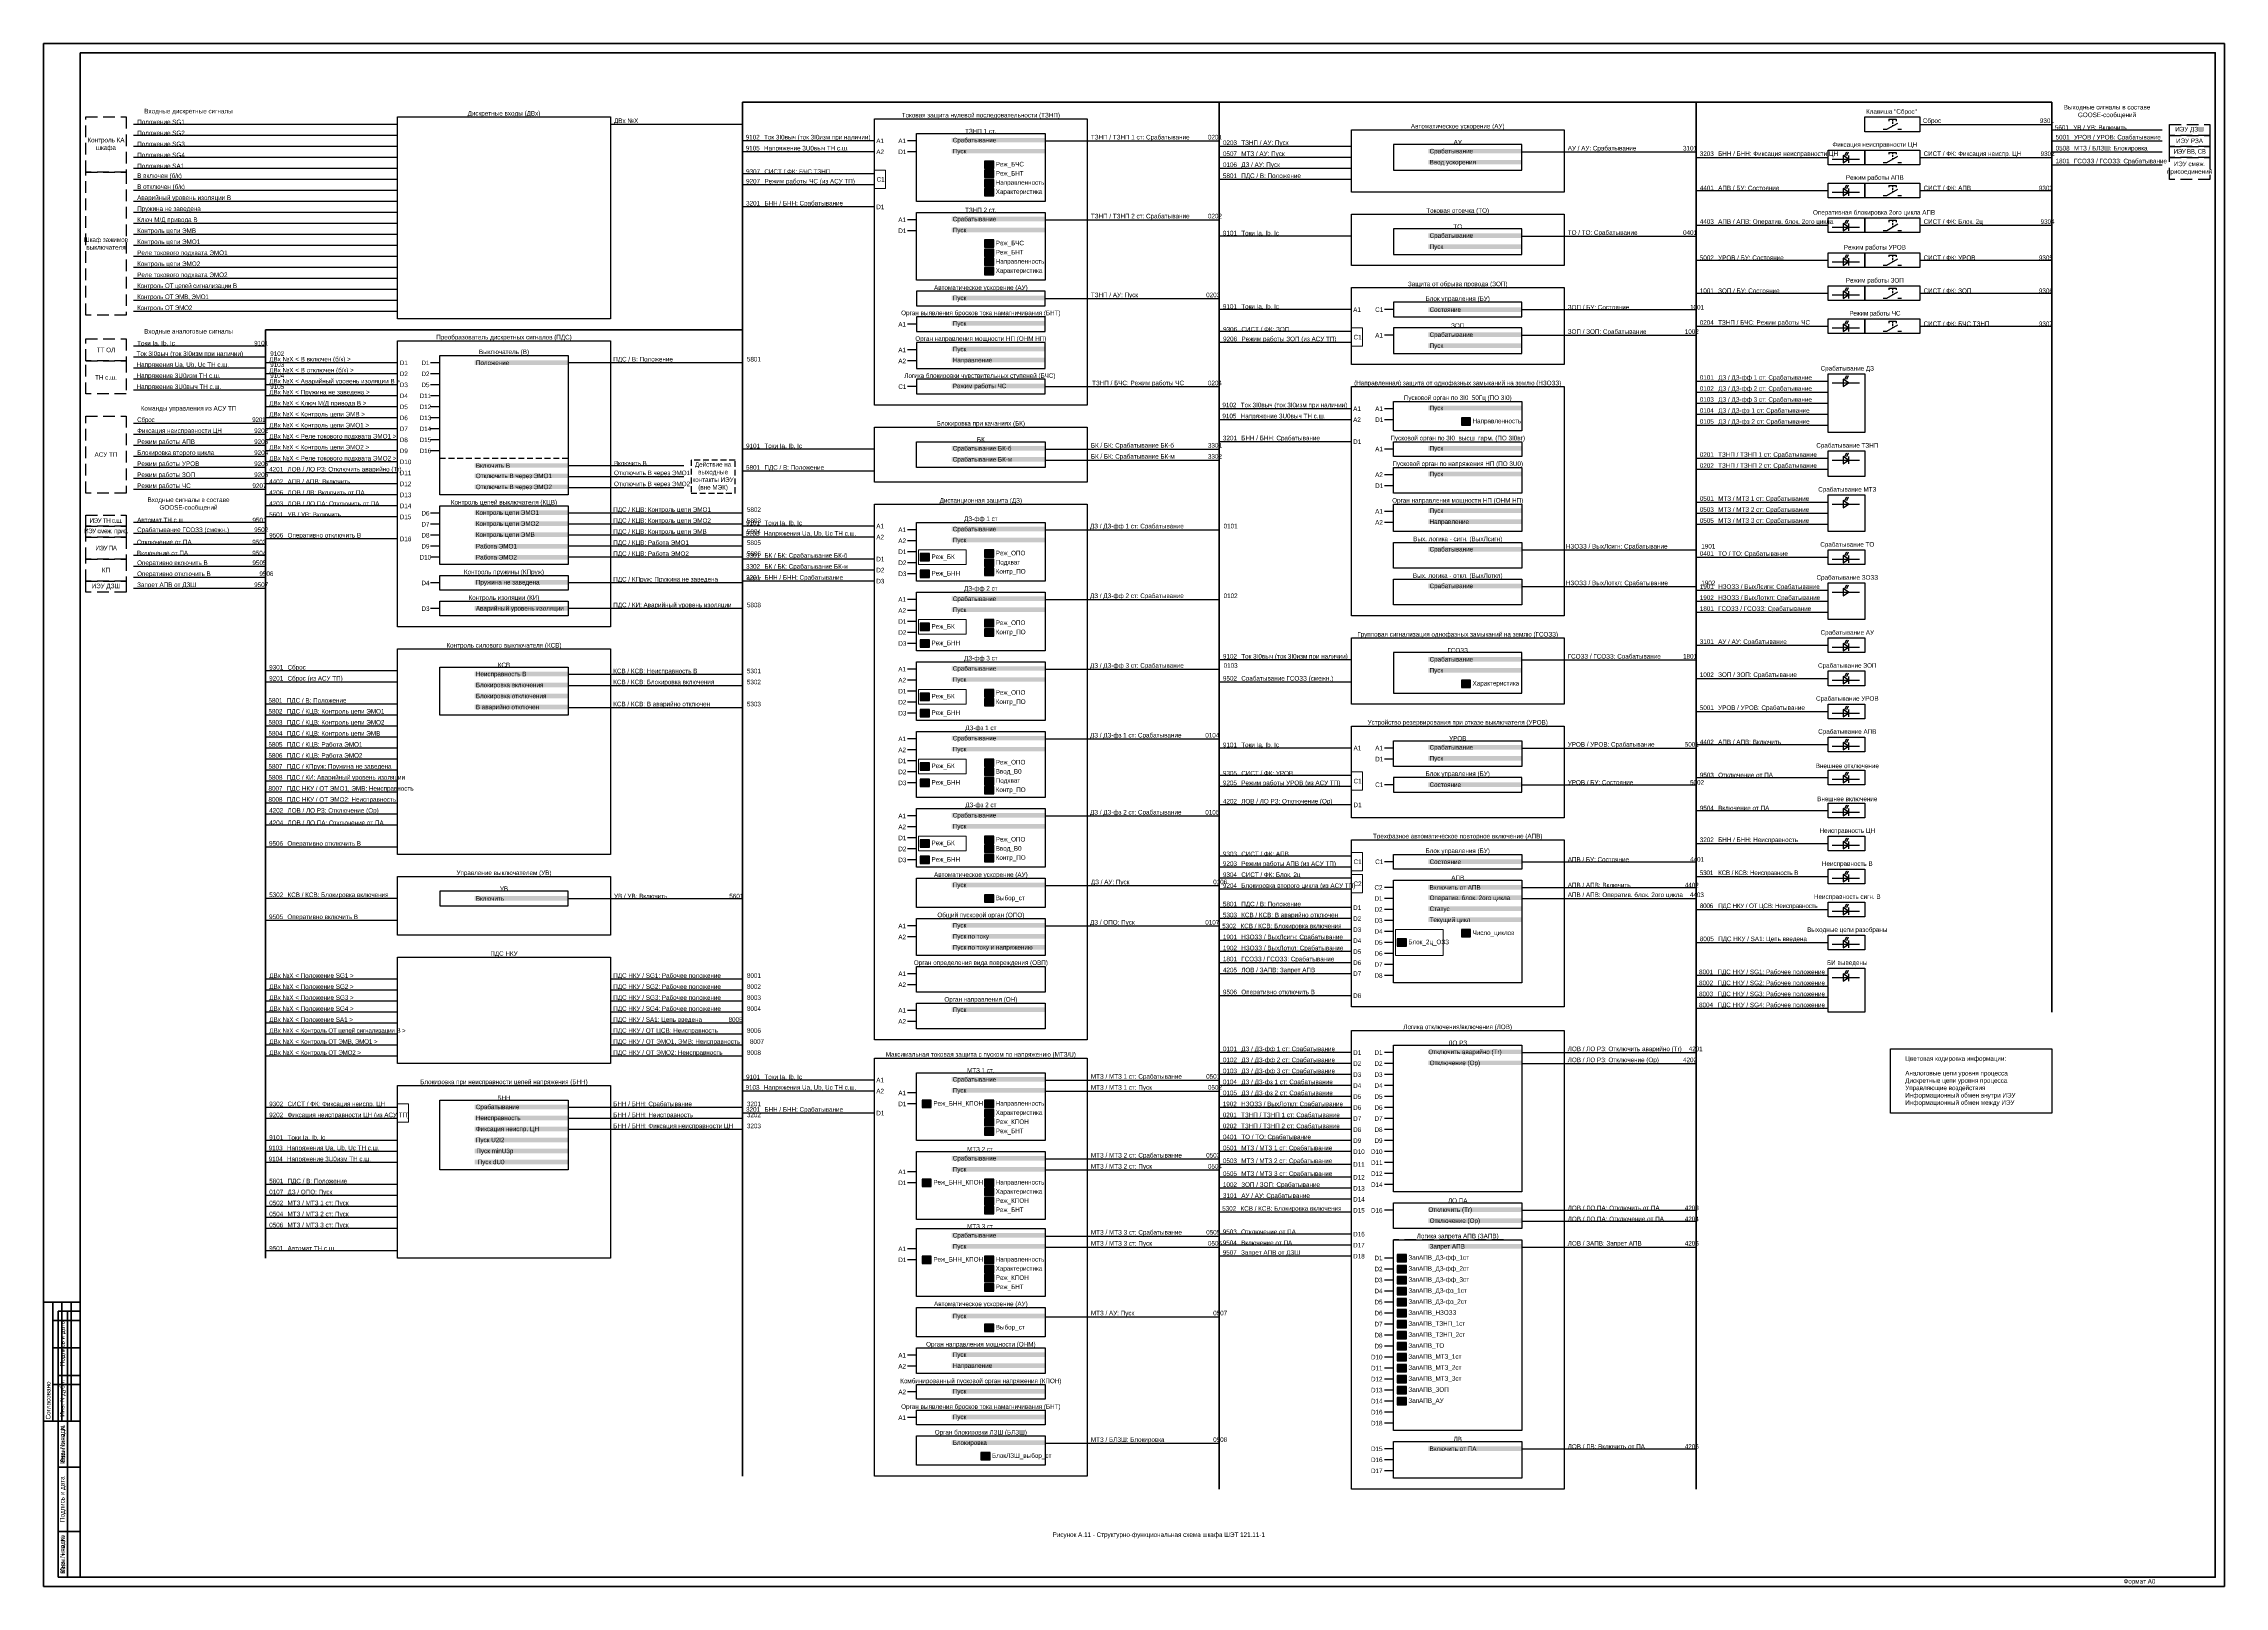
# Model space of a CAD drawing. Header units: millimetres. Extents: x 2179 to 12176, y -20554 to -12004.
# Drawn here: x 10690 to 11879, y -12985 to -12144 of the extents above; entities that cross this region are included whole.
import ezdxf
from ezdxf.enums import TextEntityAlignment as Align

# ---------------------------------------------------------------- set-up
doc = ezdxf.new("R2010")
doc.units = ezdxf.units.MM
doc.linetypes.add('HIDDEN2', pattern=[4.7625, 3.175, -1.5875])
doc.linetypes.add('штриховая2', pattern=[9.525, 6.35, -3.175])
for name, color, linetype, lineweight in [('GOOSE', 224, 'Continuous', 30), ('MMS', 190, 'Continuous', 30), ('Внутренняя шина', 4, 'Continuous', 70), ('Вход-Аналоги', 5, 'Continuous', 30), ('Дискретные входы', 134, 'Continuous', 30), ('Линии связи', 75, 'Continuous', 30), ('Основная', 7, 'Continuous', 30), ('Основная прерывистая', 7, 'штриховая2', 30), ('Основная сплошная', 7, 'Continuous', 30), ('Сигналы внутр.', 13, 'Continuous', 30), ('Тонкая', 7, 'Continuous', 13), ('Цепи внешние', 134, 'Continuous', 30)]:
    doc.layers.add(name, color=color, linetype=linetype, lineweight=lineweight)
doc.layers.add('Рамка внешняя', color=8, linetype='Continuous', lineweight=40, plot=False)
doc.styles.add('2.5_Gost_RD', font='ARIALN.TTF', dxfattribs={"height": 2.5})
doc.styles.add('Narrow', font='ARIALN.TTF')
doc.styles.add('Табл дан', font='ARIALN.TTF')

# ---------------------------------------------------------------- blocks, each defined once
blk = doc.blocks.new('*T16')
at = {"color": 0, "linetype": 'ByBlock', "lineweight": 50, "transparency": 16777216}
for p, q in [((0, 0), (0, 85)), ((0, 85), (12, 85)), ((5, 0), (5, 85)), ((12, 0), (12, 85)), ((0, 60), (12, 60)), ((0, 25), (12, 25)), ((0, 0), (12, 0))]:
    blk.add_line(p, q, dxfattribs=at)
at = {"color": 0, "transparency": 16777216, "char_height": 2.5, "attachment_point": 5, "rotation": 90, "style": '2.5_Gost_RD'}
for s, insert, width in [('Инв. № подл.', (2.5, 72.5), 23), ('Подпись и дата', (2.5, 42.5), 33), ('Взам. инв. №', (2.5, 12.5), 23)]:
    blk.add_mtext(s, dxfattribs=dict(at, insert=insert, width=width))
blk = doc.blocks.new('*T17')
at = {"color": 0, "linetype": 'ByBlock', "lineweight": 50, "transparency": 16777216}
for p, q in [((0, 0), (0, 65)), ((0, 65), (20, 65)), ((5, 0), (5, 65)), ((20, 0), (20, 65)), ((5, 55), (20, 55)), ((5, 40), (20, 40)), ((5, 20), (20, 20)), ((0, 0), (20, 0))]:
    blk.add_line(p, q, dxfattribs=at)
at = {"color": 0, "linetype": 'ByBlock', "lineweight": -2, "transparency": 16777216}
for p, q in [((10, 0), (10, 65)), ((15, 0), (15, 65))]:
    blk.add_line(p, q, dxfattribs=at)
at = {"color": 0, "transparency": 16777216, "insert": (2.5, 1), "char_height": 2.5, "width": 63, "attachment_point": 4, "rotation": 90, "style": '2.5_Gost_RD'}
blk.add_mtext('Согласовано', dxfattribs=at)
blk = doc.blocks.new('*T18')
at = {"color": 0, "linetype": 'ByBlock', "lineweight": 50, "transparency": 16777216}
for p, q in [((0, 0), (0, 145)), ((0, 145), (12, 145)), ((5, 0), (5, 145)), ((12, 0), (12, 145)), ((0, 110), (12, 110)), ((0, 85), (12, 85)), ((0, 60), (12, 60)), ((0, 25), (12, 25)), ((0, 0), (12, 0))]:
    blk.add_line(p, q, dxfattribs=at)
at = {"color": 0, "transparency": 16777216, "char_height": 2.5, "attachment_point": 5, "rotation": 90, "style": '2.5_Gost_RD'}
for s, insert, width in [('{\\C256;Подпись и дата}', (2.5, 127.5), 33), ('{\\C256;Инв. N дубл.}', (2.5, 97.5), 23), ('{\\C256;Взам. инв. N}', (2.5, 72.5), 23), ('Подпись и дата', (2.5, 42.5), 33), ('Инв. N подл.', (2.5, 12.5), 23)]:
    blk.add_mtext(s, dxfattribs=dict(at, insert=insert, width=width))
blk = doc.blocks.new('*U15')
blk.add_lwpolyline([(0, 0), (1189, 0), (1189, 841), (0, 841)], close=True)
at = {"lineweight": 50}
blk.add_lwpolyline([(20, 836), (1184, 836), (1184, 5), (20, 5)], close=True, dxfattribs=at)
for name, p in [('*T17', (0, 90)), ('*T18', (8, 5)), ('*T16', (8, 5))]:
    blk.add_blockref(name, p)
at = {"style": '2.5_Gost_RD', "flags": 8}
blk.add_attdef('ФОРМАТ', text='', height=2.5, dxfattribs=at).set_placement((1134, 4), align=Align.TOP_LEFT)
blk = doc.blocks.new('SW.2')
at = {"true_color": 0xadddf7}
h = blk.add_hatch(color=141, dxfattribs=at)
h.dxf.hatch_style = 1
h.paths.add_polyline_path([(5, 2), (0, 2), (0, -2), (5, -2)])
blk.add_lwpolyline([(5, 2), (0, 2), (0, -2), (5, -2)], close=True)
for points in [[(1, 0), (2, 0)], [(2, 0), (3, 1)], [(3, 0), (4, 0)]]:
    blk.add_lwpolyline(points)
blk = doc.blocks.new('SW.3')
at = {"true_color": 0xadddf7}
h = blk.add_hatch(color=141, dxfattribs=at)
h.dxf.hatch_style = 1
h.paths.add_polyline_path([(5, 2), (0, 2), (0, -2), (5, -2)])
blk.add_lwpolyline([(5, 2), (0, 2), (0, -2), (5, -2)], close=True)
for points in [[(2, 1), (1, 1)], [(1, 0), (2, 0)], [(3, 0), (2, 1)], [(4, 0), (3, 0)], [(2, -1), (1, -1)]]:
    blk.add_lwpolyline(points)

msp = doc.modelspace()

# ---------------------------------------------------------------- linework, layer by layer
at = {"layer": 'Внутренняя шина'}
for points in [[(11071, -12176), (11785, -12176)], [(11071, -12925), (11071, -12176)], [(11331, -12932), (11331, -12176)], [(11591, -12932), (11591, -12176)], [(11785, -12672), (11785, -12176)], [(10811, -12806), (10811, -12300)], [(10811, -12300), (11071, -12300)]]:
    msp.add_lwpolyline(points, dxfattribs=at)
at = {"layer": 'Линии связи', "ltscale": 0.5}
for points in [[(10883, -12188), (10739, -12188)], [(10883, -12194), (10739, -12194)], [(11071, -12188), (10999, -12188)], [(11143, -12197), (11071, -12197)], [(10883, -12200), (10739, -12200)], [(10883, -12206), (10739, -12206)], [(10883, -12212), (10739, -12212)], [(10883, -12218), (10739, -12218)], [(10883, -12224), (10739, -12224)], [(10883, -12230), (10739, -12230)], [(10883, -12236), (10739, -12236)], [(10883, -12242), (10739, -12242)], [(10883, -12248), (10739, -12248)], [(10883, -12254), (10739, -12254)], [(11403, -12249), (11331, -12249)], [(10883, -12260), (10739, -12260)], [(10883, -12266), (10739, -12266)], [(10883, -12272), (10739, -12272)], [(10883, -12278), (10739, -12278)], [(10883, -12284), (10739, -12284)], [(10883, -12290), (10739, -12290)], [(11403, -12289), (11331, -12289)], [(10811, -12309), (10739, -12309)], [(10883, -12318), (10811, -12318)], [(10883, -12324), (10811, -12324)], [(10883, -12330), (10811, -12330)], [(10883, -12336), (10811, -12336)], [(10811, -12351), (10739, -12351)], [(10883, -12342), (10811, -12342)], [(10883, -12348), (10811, -12348)], [(11403, -12343), (11331, -12343)], [(10883, -12354), (10811, -12354)], [(10883, -12360), (10811, -12360)], [(10883, -12366), (10811, -12366)], [(10883, -12372), (10811, -12372)], [(10883, -12378), (10811, -12378)], [(10883, -12384), (10811, -12384)], [(10883, -12390), (10811, -12390)], [(10883, -12396), (10811, -12396)], [(10811, -12405), (10739, -12405)], [(10883, -12402), (10811, -12402)], [(11143, -12407), (11071, -12407)], [(10883, -12414), (10811, -12414)], [(10811, -12429), (10739, -12429)], [(10811, -12435), (10739, -12435)], [(10811, -12441), (10739, -12441)], [(11403, -12480), (11331, -12480)], [(10883, -12504), (10811, -12504)], [(10883, -12510), (10811, -12510)], [(10883, -12516), (10811, -12516)], [(10883, -12522), (10811, -12522)], [(10883, -12528), (10811, -12528)], [(10883, -12534), (10811, -12534)], [(10883, -12540), (10811, -12540)], [(10883, -12546), (10811, -12546)], [(10883, -12564), (10811, -12564)], [(11403, -12559), (11331, -12559)], [(10883, -12570), (10811, -12570)], [(10883, -12582), (10811, -12582)], [(10883, -12654), (10811, -12654)], [(10883, -12660), (10811, -12660)], [(10883, -12666), (10811, -12666)], [(10883, -12672), (10811, -12672)], [(11403, -12663), (11331, -12663)], [(10883, -12678), (10811, -12678)], [(10883, -12684), (10811, -12684)], [(10883, -12690), (10811, -12690)], [(10883, -12696), (10811, -12696)], [(11143, -12709), (11071, -12709)], [(10883, -12742), (10811, -12742)], [(10883, -12766), (10811, -12766)], [(10883, -12772), (10811, -12772)], [(10883, -12778), (10811, -12778)], [(10883, -12784), (10811, -12784)], [(10883, -12790), (10811, -12790)], [(10883, -12802), (10811, -12802)]]:
    msp.add_lwpolyline(points, dxfattribs=at)
at = {"layer": 'Линии связи'}
for points in [[(11236, -12197), (11331, -12197)], [(11713, -12188), (11785, -12188)], [(11785, -12191), (11845, -12191)], [(11785, -12197), (11845, -12197)], [(11143, -12203), (11071, -12203)], [(11403, -12200), (11331, -12200)], [(11403, -12206), (11331, -12206)], [(11496, -12203), (11591, -12203)], [(11591, -12206), (11663, -12206)], [(11713, -12206), (11785, -12206)], [(11785, -12203), (11845, -12203)], [(11785, -12210), (11845, -12210)], [(11143, -12215), (11071, -12215)], [(11143, -12221), (11071, -12221)], [(11403, -12212), (11331, -12212)], [(11403, -12218), (11331, -12218)], [(11143, -12233), (11071, -12233)], [(11591, -12224), (11663, -12224)], [(11713, -12224), (11785, -12224)], [(11236, -12240), (11331, -12240)], [(11591, -12243), (11663, -12243)], [(11713, -12243), (11785, -12243)], [(11496, -12249), (11591, -12249)], [(11591, -12262), (11663, -12262)], [(11713, -12262), (11785, -12262)], [(11591, -12280), (11663, -12280)], [(11713, -12280), (11785, -12280)], [(11236, -12283), (11331, -12283)], [(11496, -12289), (11591, -12289)], [(11403, -12301), (11331.1, -12301)], [(11496, -12303), (11591, -12303)], [(11591, -12298), (11663, -12298)], [(11713, -12298), (11785, -12298)], [(10811, -12315), (10739, -12315)], [(11071, -12318), (10976, -12318)], [(11403, -12307), (11331.1, -12307)], [(10811, -12321), (10739, -12321)], [(10811, -12327), (10739, -12327)], [(11591, -12328), (11663, -12328)], [(10811, -12333), (10739, -12333)], [(11236, -12331), (11331, -12331)], [(11591, -12334), (11663, -12334)], [(11591, -12340), (11663, -12340)], [(11403, -12349), (11331, -12349)], [(11591, -12346), (11663, -12346)], [(11591, -12352), (11663, -12352)], [(10811, -12357), (10739, -12357)], [(10811, -12363), (10739, -12363)], [(11143, -12365), (11071, -12365)], [(11236, -12365), (11331, -12365)], [(11403, -12361), (11331, -12361)], [(10811, -12369), (10739, -12369)], [(10811, -12375), (10739, -12375)], [(10976, -12374), (11039, -12374)], [(11143, -12377), (11071, -12377)], [(11236, -12371), (11331, -12371)], [(11591, -12370), (11663, -12370)], [(11591, -12376), (11663, -12376)], [(10811, -12381), (10739, -12381)], [(10811, -12387), (10739, -12387)], [(10976, -12380), (11039, -12380)], [(10976, -12386), (11039, -12386)], [(11071, -12400), (10976, -12400)], [(11591, -12394), (11663, -12394)], [(11591, -12400), (11663, -12400)], [(10811, -12411), (10739, -12411)], [(11071, -12406), (10976, -12406)], [(11071, -12412), (10976, -12412)], [(11143, -12413), (11071, -12413)], [(11236, -12409), (11331, -12409)], [(11591, -12406), (11663, -12406)], [(10811, -12417), (10739, -12417)], [(10811, -12423), (10739, -12423)], [(11071, -12418), (10976, -12418)], [(11071, -12424), (10976, -12424)], [(11143, -12425), (11071, -12425)], [(11496, -12420), (11591, -12420)], [(11591, -12424), (11663, -12424)], [(11143, -12431), (11071, -12431)], [(11071, -12438), (10976, -12438)], [(11143, -12437), (11071, -12437)], [(11236, -12447), (11331, -12447)], [(11496, -12440), (11591, -12440)], [(11591, -12442), (11663, -12442)], [(11591, -12448), (11663, -12448)], [(11071, -12452), (10976, -12452)], [(11591, -12454), (11663, -12454)], [(11591, -12472), (11663, -12472)], [(11496, -12480), (11591, -12480)], [(10883, -12486), (10811, -12486)], [(10883, -12492), (10811, -12492)], [(11071, -12488), (10976, -12488)], [(11071, -12494), (10976, -12494)], [(11236, -12485), (11331, -12485)], [(11403, -12492), (11331, -12492)], [(11591, -12490), (11663, -12490)], [(11071, -12506), (10976, -12506)], [(11591, -12508), (11663, -12508)], [(11236, -12523), (11331, -12523)], [(11403, -12528), (11331, -12528)], [(11496, -12528), (11591, -12528)], [(11591, -12526), (11663, -12526)], [(11403, -12543), (11331, -12543)], [(10883, -12552), (10811, -12552)], [(11403, -12549), (11331, -12549)], [(11496, -12548), (11591, -12548)], [(11591, -12544), (11663, -12544)], [(10883, -12558), (10811, -12558)], [(11236, -12565), (11331, -12565)], [(11591, -12562), (11663, -12562)], [(11403, -12587), (11331, -12587)], [(11496, -12590), (11591, -12590)], [(11591, -12580), (11663, -12580)], [(11236, -12603), (11331, -12603)], [(11403, -12593), (11331, -12593)], [(11403, -12599), (11331, -12599)], [(11591, -12598), (11663, -12598)], [(10883, -12610), (10811, -12610)], [(10976, -12610), (11071, -12610)], [(11403, -12605), (11331, -12605)], [(11403, -12615), (11331, -12615)], [(11496, -12604), (11591, -12604)], [(11496, -12610), (11591, -12610)], [(10883, -12622), (10811, -12622)], [(11236, -12625), (11331, -12625)], [(11403, -12621), (11331, -12621)], [(11403, -12627), (11331, -12627)], [(11591, -12616), (11663, -12616)], [(11403, -12633), (11331, -12633)], [(11403, -12639), (11331, -12639)], [(11591, -12634), (11663, -12634)], [(11403, -12645), (11331, -12645)], [(11071, -12654), (10999, -12654)], [(11071, -12660), (10999, -12660)], [(11403, -12651), (11331, -12651)], [(11663, -12652), (11591, -12652)], [(11663, -12658), (11591, -12658)], [(11071, -12666), (10999, -12666)], [(11071, -12672), (10999, -12672)], [(11663, -12664), (11591, -12664)], [(11663, -12670), (11591, -12670)], [(11071, -12678), (10999, -12678)], [(11071, -12684), (10999, -12684)], [(11071, -12690), (10999, -12690)], [(11071, -12696), (10999, -12696)], [(11403, -12694), (11331, -12694)], [(11496, -12694), (11591, -12694)], [(11236, -12709), (11331, -12709)], [(11403, -12700), (11331, -12700)], [(11403, -12706), (11331, -12706)], [(11496, -12700), (11591, -12700)], [(11143, -12715), (11071, -12715)], [(11236, -12715), (11331, -12715)], [(11403, -12712), (11331, -12712)], [(11403, -12718), (11331, -12718)], [(10883, -12724), (10811, -12724)], [(10883, -12730), (10811, -12730)], [(11071, -12724), (10976, -12724)], [(11071, -12730), (10976, -12730)], [(11143, -12727), (11071, -12727)], [(11403, -12724), (11331, -12724)], [(11403, -12730), (11331, -12730)], [(11071, -12736), (10976, -12736)], [(11403, -12736), (11331, -12736)], [(11403, -12742), (11331, -12742)], [(10883, -12748), (10811, -12748)], [(10883, -12754), (10811, -12754)], [(11236, -12752), (11331, -12752)], [(11403, -12748), (11331, -12748)], [(11403, -12755), (11331, -12755)], [(11236, -12758), (11331, -12758)], [(11403, -12762), (11331, -12762)], [(11403, -12768), (11331, -12768)], [(11403, -12774), (11331, -12774)], [(11403, -12781), (11331, -12781)], [(11496, -12780), (11591, -12780)], [(11403, -12793), (11331, -12793)], [(11496, -12786), (11591, -12786)], [(11236, -12794), (11331, -12794)], [(11236, -12800), (11331, -12800)], [(11403, -12799), (11331, -12799)], [(11403, -12805), (11331, -12805)], [(11496, -12800), (11591, -12800)], [(11236, -12838), (11331, -12838)], [(11236, -12907), (11331, -12907)], [(11496, -12910), (11591, -12910)]]:
    msp.add_lwpolyline(points, dxfattribs=at)
at = {"layer": 'Основная', "linetype": 'HIDDEN2'}
msp.add_line((10906, -12370), (10976, -12370), dxfattribs=at)
at = {"layer": 'Основная'}
for points in [[(10883, -12184), (10999, -12184), (10999, -12294), (10883, -12294)], [(11143, -12185), (11259, -12185), (11259, -12341), (11143, -12341)], [(11683, -12184), (11713, -12184), (11713, -12192), (11683, -12192)], [(11166, -12193), (11236, -12193), (11236, -12230), (11166, -12230)], [(11403, -12191), (11519, -12191), (11519, -12225), (11403, -12225)], [(11496, -12199), (11426, -12199), (11426, -12213), (11496, -12213)], [(11663, -12202), (11683, -12202), (11683, -12210), (11663, -12210)], [(11683, -12202), (11713, -12202), (11713, -12210), (11683, -12210)], [(11663, -12220), (11683, -12220), (11683, -12228), (11663, -12228)], [(11683, -12220), (11713, -12220), (11713, -12228), (11683, -12228)], [(11166, -12236), (11236, -12236), (11236, -12273), (11166, -12273)], [(11403, -12237), (11519, -12237), (11519, -12265), (11403, -12265)], [(11496, -12245), (11426, -12245), (11426, -12259), (11496, -12259)], [(11663, -12239), (11683, -12239), (11683, -12247), (11663, -12247)], [(11683, -12239), (11713, -12239), (11713, -12247), (11683, -12247)], [(11663, -12258), (11683, -12258), (11683, -12266), (11663, -12266)], [(11683, -12258), (11713, -12258), (11713, -12266), (11683, -12266)], [(11236, -12279), (11166, -12279), (11166, -12287), (11236, -12287)], [(11403, -12277), (11519, -12277), (11519, -12319), (11403, -12319)], [(11663, -12276), (11683, -12276), (11683, -12284), (11663, -12284)], [(11683, -12276), (11713, -12276), (11713, -12284), (11683, -12284)], [(11236, -12293), (11166, -12293), (11166, -12301), (11236, -12301)], [(11496, -12285), (11426, -12285), (11426, -12293), (11496, -12293)], [(11663, -12294), (11683, -12294), (11683, -12302), (11663, -12302)], [(11683, -12294), (11713, -12294), (11713, -12302), (11683, -12302)], [(10883, -12306), (10999, -12306), (10999, -12462), (10883, -12462)], [(11496, -12299), (11426, -12299), (11426, -12313), (11496, -12313)], [(10906, -12314), (10976, -12314), (10976, -12390), (10906, -12390)], [(11236, -12306.9), (11166, -12306.9), (11166, -12321.1), (11236, -12321.1)], [(11236, -12327), (11166, -12327), (11166, -12335), (11236, -12335)], [(11663, -12324), (11683, -12324), (11683, -12356), (11663, -12356)], [(11403, -12331), (11519, -12331), (11519, -12456), (11403, -12456)], [(11426, -12339), (11496, -12339), (11496, -12355), (11426, -12355)], [(11143, -12353), (11259, -12353), (11259, -12383), (11143, -12383)], [(11166, -12361), (11236, -12361), (11236, -12375), (11166, -12375)], [(11426, -12361), (11496, -12361), (11496, -12369), (11426, -12369)], [(11426, -12375), (11496, -12375), (11496, -12389), (11426, -12389)], [(11663, -12366), (11683, -12366), (11683, -12380), (11663, -12380)], [(10906, -12396), (10976, -12396), (10976, -12428), (10906, -12428)], [(11143, -12395), (11259, -12395), (11259, -12687), (11143, -12687)], [(11426, -12395), (11496, -12395), (11496, -12410), (11426, -12410)], [(11663, -12390), (11683, -12390), (11683, -12410), (11663, -12410)], [(11166, -12405), (11236, -12405), (11236, -12437), (11166, -12437)], [(11426, -12416), (11496, -12416), (11496, -12430), (11426, -12430)], [(11663, -12420), (11683, -12420), (11683, -12428), (11663, -12428)], [(10906, -12434), (10976, -12434), (10976, -12442), (10906, -12442)], [(11426, -12436), (11496, -12436), (11496, -12450), (11426, -12450)], [(10906, -12448), (10976, -12448), (10976, -12456), (10906, -12456)], [(11166, -12443), (11236, -12443), (11236, -12475), (11166, -12475)], [(11663, -12438), (11683, -12438), (11683, -12458), (11663, -12458)], [(11403, -12468), (11519, -12468), (11519, -12504), (11403, -12504)], [(11663, -12468), (11683, -12468), (11683, -12476), (11663, -12476)], [(10883, -12474), (10999, -12474), (10999, -12586), (10883, -12586)], [(10906, -12484), (10976, -12484), (10976, -12510), (10906, -12510)], [(11166, -12481), (11236, -12481), (11236, -12513), (11166, -12513)], [(11496, -12476), (11426, -12476), (11426, -12498), (11496, -12498)], [(11663, -12486), (11683, -12486), (11683, -12494), (11663, -12494)], [(11663, -12504), (11683, -12504), (11683, -12512), (11663, -12512)], [(11166, -12519), (11236, -12519), (11236, -12555), (11166, -12555)], [(11403, -12516), (11519, -12516), (11519, -12566), (11403, -12566)], [(11426, -12524), (11496, -12524), (11496, -12538), (11426, -12538)], [(11663, -12522), (11683, -12522), (11683, -12530), (11663, -12530)], [(11663, -12540), (11683, -12540), (11683, -12548), (11663, -12548)], [(11496, -12544), (11426, -12544), (11426, -12552), (11496, -12552)], [(11166, -12561), (11236, -12561), (11236, -12593), (11166, -12593)], [(11663, -12558), (11683, -12558), (11683, -12566), (11663, -12566)], [(11403, -12578), (11519, -12578), (11519, -12669), (11403, -12669)], [(11663, -12576), (11683, -12576), (11683, -12584), (11663, -12584)], [(11426, -12586), (11496, -12586), (11496, -12594), (11426, -12594)], [(10883, -12598), (10999, -12598), (10999, -12630), (10883, -12630)], [(11166, -12599), (11236, -12599), (11236, -12615), (11166, -12615)], [(11426, -12600), (11496, -12600), (11496, -12656), (11426, -12656)], [(11663, -12594), (11683, -12594), (11683, -12602), (11663, -12602)], [(10976, -12606), (10906, -12606), (10906, -12614), (10976, -12614)], [(11663, -12612), (11683, -12612), (11683, -12620), (11663, -12620)], [(11166, -12621), (11236, -12621), (11236, -12641), (11166, -12641)], [(11663, -12630), (11683, -12630), (11683, -12638), (11663, -12638)], [(10883, -12642), (10999, -12642), (10999, -12700), (10883, -12700)], [(11166, -12647), (11236, -12647), (11236, -12661), (11166, -12661)], [(11663, -12648), (11683, -12648), (11683, -12672), (11663, -12672)], [(11166, -12667), (11236, -12667), (11236, -12681), (11166, -12681)], [(11403, -12682), (11519, -12682), (11519, -12932), (11403, -12932)], [(11143, -12697), (11259, -12697), (11259, -12925), (11143, -12925)], [(11426, -12690), (11496, -12690), (11496, -12770), (11426, -12770)], [(11166, -12705), (11236, -12705), (11236, -12742), (11166, -12742)], [(10883, -12712), (10999, -12712), (10999, -12806), (10883, -12806)], [(10906, -12720), (10976, -12720), (10976, -12758), (10906, -12758)], [(11166, -12748), (11236, -12748), (11236, -12785), (11166, -12785)], [(11426, -12776), (11496, -12776), (11496, -12790), (11426, -12790)], [(11166, -12790), (11236, -12790), (11236, -12827), (11166, -12827)], [(11426, -12796), (11496, -12796), (11496, -12900), (11426, -12900)], [(11166, -12833), (11236, -12833), (11236, -12849), (11166, -12849)], [(11166, -12855), (11236, -12855), (11236, -12869), (11166, -12869)], [(11166, -12875), (11236, -12875), (11236, -12883), (11166, -12883)], [(11166, -12889), (11236, -12889), (11236, -12897), (11166, -12897)], [(11166, -12903), (11236, -12903), (11236, -12919), (11166, -12919)], [(11426, -12906), (11496, -12906), (11496, -12926), (11426, -12926)]]:
    msp.add_lwpolyline(points, close=True, dxfattribs=at)
for points in [[(11166, -12197), (11161, -12197)], [(11166, -12203), (11161, -12203)], [(11166, -12240), (11161, -12240)], [(11166, -12246), (11161, -12246)], [(11426, -12289), (11421, -12289)], [(11166, -12297), (11161, -12297)], [(11426, -12303), (11421, -12303)], [(10906, -12318), (10901, -12318)], [(11166, -12311), (11161, -12311)], [(11166, -12317), (11161, -12317)], [(10906, -12324), (10901, -12324)], [(10906, -12330), (10901, -12330)], [(10906, -12336), (10901, -12336)], [(11166, -12331), (11161, -12331)], [(10906, -12342), (10901, -12342)], [(10906, -12348), (10901, -12348)], [(11426, -12343), (11421, -12343)], [(11426, -12349), (11421, -12349)], [(10906, -12354), (10901, -12354)], [(10906, -12360), (10901, -12360)], [(11426, -12365), (11421, -12365)], [(10906, -12366), (10901, -12366)], [(11426, -12379), (11421, -12379)], [(11426, -12385), (11421, -12385)], [(10906, -12400), (10901, -12400)], [(11426, -12399), (11421, -12399)], [(10906, -12406), (10901, -12406)], [(10906, -12412), (10901, -12412)], [(11166, -12409), (11161, -12409)], [(11426, -12405), (11421, -12405)], [(10906, -12418), (10901, -12418)], [(10906, -12424), (10901, -12424)], [(11166, -12415), (11161, -12415)], [(11166, -12421), (11161, -12421)], [(11166, -12427), (11161, -12427)], [(11166, -12433), (11161, -12433)], [(10906, -12438), (10901, -12438)], [(11166, -12447), (11161, -12447)], [(10906, -12452), (10901, -12452)], [(11166, -12453), (11161, -12453)], [(11166, -12459), (11161, -12459)], [(11166, -12465), (11161, -12465)], [(11166, -12471), (11161, -12471)], [(11166, -12485), (11161, -12485)], [(11166, -12491), (11161, -12491)], [(11166, -12497), (11161, -12497)], [(11166, -12503), (11161, -12503)], [(11166, -12509), (11161, -12509)], [(11166, -12523), (11161, -12523)], [(11166, -12529), (11161, -12529)], [(11426, -12528), (11421, -12528)], [(11166, -12535), (11161, -12535)], [(11166, -12541), (11161, -12541)], [(11426, -12534), (11421, -12534)], [(11166, -12547), (11161, -12547)], [(11426, -12548), (11421, -12548)], [(11166, -12565), (11161, -12565)], [(11166, -12571), (11161, -12571)], [(11166, -12577), (11161, -12577)], [(11166, -12583), (11161, -12583)], [(11166, -12589), (11161, -12589)], [(11426, -12590), (11421, -12590)], [(11426, -12604), (11421, -12604)], [(11426, -12610), (11421, -12610)], [(11166, -12625), (11161, -12625)], [(11426, -12616), (11421, -12616)], [(11426, -12622), (11421, -12622)], [(11166, -12631), (11161, -12631)], [(11426, -12628), (11421, -12628)], [(11426, -12634), (11421, -12634)], [(11426, -12640), (11421, -12640)], [(11426, -12646), (11421, -12646)], [(11166, -12651), (11161, -12651)], [(11166, -12657), (11161, -12657)], [(11426, -12652), (11421, -12652)], [(11166, -12671), (11161, -12671)], [(11166, -12677), (11161, -12677)], [(11426, -12694), (11421, -12694)], [(11426, -12700), (11421, -12700)], [(11426, -12706), (11421, -12706)], [(11166, -12716), (11161, -12716)], [(11166, -12722), (11161, -12722)], [(11426, -12712), (11421, -12712)], [(11426, -12718), (11421, -12718)], [(11426, -12724), (11421, -12724)], [(11426, -12730), (11421, -12730)], [(11426, -12736), (11421, -12736)], [(11426, -12742), (11421, -12742)], [(11426, -12748), (11421, -12748)], [(11426, -12754), (11421, -12754)], [(11166, -12759), (11161, -12759)], [(11166, -12765), (11161, -12765)], [(11426, -12760), (11421, -12760)], [(11426, -12766), (11421, -12766)], [(11426, -12780), (11421, -12780)], [(11166, -12801), (11161, -12801)], [(11166, -12807), (11161, -12807)], [(11426, -12806), (11421, -12806)], [(11426, -12812), (11421, -12812)], [(11426, -12818), (11421, -12818)], [(11426, -12824), (11421, -12824)], [(11426, -12830), (11421, -12830)], [(11426, -12836), (11421, -12836)], [(11426, -12842), (11421, -12842)], [(11426, -12848), (11421, -12848)], [(11166, -12859), (11161, -12859)], [(11426, -12854), (11421, -12854)], [(11426, -12860), (11421, -12860)], [(11166, -12865), (11161, -12865)], [(11426, -12866), (11421, -12866)], [(11426, -12872), (11421, -12872)], [(11166, -12879), (11161, -12879)], [(11426, -12878), (11421, -12878)], [(11426, -12884), (11421, -12884)], [(11166, -12893), (11161, -12893)], [(11426, -12890), (11421, -12890)], [(11426, -12896), (11421, -12896)], [(11426, -12910), (11421, -12910)], [(11426, -12916), (11421, -12916)], [(11426, -12922), (11421, -12922)]]:
    msp.add_lwpolyline(points, dxfattribs=at)
at = {"layer": 'Основная', "linetype": 'HIDDEN2'}
msp.add_lwpolyline([(11043, -12389), (11067, -12389), (11067, -12371), (11043, -12371)], close=True, dxfattribs=at)
at = {"layer": 'Основная прерывистая'}
msp.add_lwpolyline([(11486, -12796), (11426, -12796)], dxfattribs=at)
at = {"layer": 'Основная сплошная', "color": 0}
for p, q in [((11696, -12185.2), (11698, -12185.2)), ((11698, -12185.2), (11700, -12185.2)), ((11693, -12190.7), (11695, -12190.7)), ((11695, -12190.7), (11701, -12187.3)), ((11701, -12190.7), (11703, -12190.7)), ((11693, -12208.8), (11695, -12208.8)), ((11695, -12208.8), (11701, -12205.3)), ((11696, -12203.3), (11698, -12203.3)), ((11698, -12203.3), (11700, -12203.3)), ((11701, -12208.8), (11703, -12208.8)), ((11696, -12221.3), (11698, -12221.3)), ((11698, -12221.3), (11700, -12221.3)), ((11693, -12226.8), (11695, -12226.8)), ((11695, -12226.8), (11701, -12223.3)), ((11701, -12226.8), (11703, -12226.8)), ((11693, -12245.8), (11695, -12245.8)), ((11695, -12245.8), (11701, -12242.3)), ((11696, -12240.3), (11698, -12240.3)), ((11698, -12240.3), (11700, -12240.3)), ((11701, -12245.8), (11703, -12245.8)), ((11693, -12264.8), (11695, -12264.8)), ((11695, -12264.8), (11701, -12261.3)), ((11696, -12259.3), (11698, -12259.3)), ((11698, -12259.3), (11700, -12259.3)), ((11701, -12264.8), (11703, -12264.8)), ((11695, -12282.8), (11701, -12279.3)), ((11696, -12277.3), (11698, -12277.3)), ((11698, -12277.3), (11700, -12277.3)), ((11693, -12282.8), (11695, -12282.8)), ((11701, -12282.8), (11703, -12282.8)), ((11693, -12300.8), (11695, -12300.8)), ((11695, -12300.8), (11701, -12297.3)), ((11696, -12295.3), (11698, -12295.3)), ((11698, -12295.3), (11700, -12295.3)), ((11701, -12300.8), (11703, -12300.8))]:
    msp.add_line(p, q, dxfattribs=at)
at = {"layer": 'Основная сплошная', "ltscale": 0.35}
for p, q in [((11696, -12185.2), (11696, -12186.2)), ((11698, -12185.2), (11698, -12186.2)), ((11698, -12186.7), (11698, -12187.7)), ((11700, -12185.2), (11700, -12186.2)), ((11696, -12203.3), (11696, -12204.3)), ((11698, -12203.3), (11698, -12204.3)), ((11698, -12204.8), (11698, -12205.8)), ((11700, -12203.3), (11700, -12204.3)), ((11696, -12221.3), (11696, -12222.3)), ((11698, -12221.3), (11698, -12222.3)), ((11698, -12222.8), (11698, -12223.8)), ((11700, -12221.3), (11700, -12222.3)), ((11696, -12240.3), (11696, -12241.3)), ((11698, -12240.3), (11698, -12241.3)), ((11698, -12241.8), (11698, -12242.8)), ((11700, -12240.3), (11700, -12241.3)), ((11696, -12259.3), (11696, -12260.3)), ((11698, -12259.3), (11698, -12260.3)), ((11698, -12260.8), (11698, -12261.8)), ((11700, -12259.3), (11700, -12260.3)), ((11696, -12277.3), (11696, -12278.3)), ((11698, -12277.3), (11698, -12278.3)), ((11698, -12278.8), (11698, -12279.8)), ((11700, -12277.3), (11700, -12278.3)), ((11696, -12295.3), (11696, -12296.3)), ((11698, -12295.3), (11698, -12296.3)), ((11698, -12296.8), (11698, -12297.8)), ((11700, -12295.3), (11700, -12296.3))]:
    msp.add_line(p, q, dxfattribs=at)
at = {"layer": 'Основная сплошная', "color": 0, "linetype": 'HIDDEN2', "ltscale": 0.5}
for p, q in [((11698, -12188.4), (11698, -12189)), ((11698, -12206.4), (11698, -12207)), ((11698, -12224.4), (11698, -12225)), ((11698, -12243.4), (11698, -12244)), ((11698, -12262.4), (11698, -12263)), ((11698, -12280.4), (11698, -12281)), ((11698, -12298.4), (11698, -12299))]:
    msp.add_line(p, q, dxfattribs=at)
at = {"layer": 'Основная сплошная', "linetype": 'штриховая2'}
for points in [[(10735, -12214), (10713, -12214), (10713, -12184), (10735, -12184)], [(11871, -12194), (11849, -12194), (11849, -12188), (11871, -12188)], [(11871, -12200), (11849, -12200), (11849, -12194), (11871, -12194)], [(11871, -12206), (11849, -12206), (11849, -12200), (11871, -12200)], [(11871, -12218), (11849, -12218), (11849, -12206), (11871, -12206)], [(10735, -12292), (10713, -12292), (10713, -12214), (10735, -12214)], [(10735, -12317), (10713, -12317), (10713, -12305), (10735, -12305)], [(10735, -12335), (10713, -12335), (10713, -12317), (10735, -12317)], [(10735, -12389), (10713, -12389), (10713, -12347), (10735, -12347)], [(10735, -12407), (10713, -12407), (10713, -12401), (10735, -12401)], [(10735, -12413), (10713, -12413), (10713, -12407), (10735, -12407)], [(10735, -12425), (10713, -12425), (10713, -12413), (10735, -12413)], [(10735, -12437), (10713, -12437), (10713, -12425), (10735, -12425)], [(10735, -12443), (10713, -12443), (10713, -12437), (10735, -12437)]]:
    msp.add_lwpolyline(points, close=True, dxfattribs=at)
at = {"layer": 'Основная сплошная'}
for points in [[(11665.1, -12207), (11680.1, -12207)], [(11671.1, -12205), (11671.1, -12209), (11674.1, -12207), (11671.1, -12205)], [(11672.1, -12205), (11673.1, -12203)], [(11673.1, -12205), (11674.1, -12203)], [(11674.1, -12205), (11674.1, -12209)], [(11672.1, -12223), (11673.1, -12221)], [(11673.1, -12223), (11674.1, -12221)], [(11665.1, -12225), (11680.1, -12225)], [(11671.1, -12223), (11671.1, -12227), (11674.1, -12225), (11671.1, -12223)], [(11674.1, -12223), (11674.1, -12227)], [(11665.1, -12244), (11680.1, -12244)], [(11671.1, -12242), (11671.1, -12246), (11674.1, -12244), (11671.1, -12242)], [(11672.1, -12242), (11673.1, -12240)], [(11673.1, -12242), (11674.1, -12240)], [(11674.1, -12242), (11674.1, -12246)], [(11665.1, -12263), (11680.1, -12263)], [(11671.1, -12261), (11671.1, -12265), (11674.1, -12263), (11671.1, -12261)], [(11672.1, -12261), (11673.1, -12259)], [(11673.1, -12261), (11674.1, -12259)], [(11674.1, -12261), (11674.1, -12265)], [(11665.1, -12281), (11680.1, -12281)], [(11671.1, -12279), (11671.1, -12283), (11674.1, -12281), (11671.1, -12279)], [(11672.1, -12279), (11673.1, -12277)], [(11673.1, -12279), (11674.1, -12277)], [(11674.1, -12279), (11674.1, -12283)], [(11665.1, -12299), (11680.1, -12299)], [(11671.1, -12297), (11671.1, -12301), (11674.1, -12299), (11671.1, -12297)], [(11672.1, -12297), (11673.1, -12295)], [(11673.1, -12297), (11674.1, -12295)], [(11674.1, -12297), (11674.1, -12301)], [(11665.1, -12329), (11680.1, -12329)], [(11671.1, -12327), (11671.1, -12331), (11674.1, -12329), (11671.1, -12327)], [(11672.1, -12327), (11673.1, -12325)], [(11673.1, -12327), (11674.1, -12325)], [(11665.1, -12371), (11680.1, -12371)], [(11671.1, -12369), (11671.1, -12373), (11674.1, -12371), (11671.1, -12369)], [(11672.1, -12369), (11673.1, -12367)], [(11673.1, -12369), (11674.1, -12367)], [(11674.1, -12369), (11674.1, -12373)], [(11665.1, -12395), (11680.1, -12395)], [(11671.1, -12393), (11671.1, -12397), (11674.1, -12395), (11671.1, -12393)], [(11672.1, -12393), (11673.1, -12391)], [(11673.1, -12393), (11674.1, -12391)], [(11665.1, -12425), (11680.1, -12425)], [(11671.1, -12423), (11671.1, -12427), (11674.1, -12425), (11671.1, -12423)], [(11672.1, -12423), (11673.1, -12421)], [(11673.1, -12423), (11674.1, -12421)], [(11674.1, -12423), (11674.1, -12427)], [(11665.1, -12443), (11680.1, -12443)], [(11671.1, -12441), (11671.1, -12445), (11674.1, -12443), (11671.1, -12441)], [(11672.1, -12441), (11673.1, -12439)], [(11673.1, -12441), (11674.1, -12439)], [(11671.1, -12471), (11671.1, -12475), (11674.1, -12473), (11671.1, -12471)], [(11672.1, -12471), (11673.1, -12469)], [(11673.1, -12471), (11674.1, -12469)], [(11674.1, -12471), (11674.1, -12475)], [(11665.1, -12473), (11680.1, -12473)], [(11665.1, -12491), (11680.1, -12491)], [(11671.1, -12489), (11671.1, -12493), (11674.1, -12491), (11671.1, -12489)], [(11672.1, -12489), (11673.1, -12487)], [(11673.1, -12489), (11674.1, -12487)], [(11674.1, -12489), (11674.1, -12493)], [(11671.1, -12507), (11671.1, -12511), (11674.1, -12509), (11671.1, -12507)], [(11672.1, -12507), (11673.1, -12505)], [(11673.1, -12507), (11674.1, -12505)], [(11674.1, -12507), (11674.1, -12511)], [(11665.1, -12509), (11680.1, -12509)], [(11665.1, -12527), (11680.1, -12527)], [(11671.1, -12525), (11671.1, -12529), (11674.1, -12527), (11671.1, -12525)], [(11672.1, -12525), (11673.1, -12523)], [(11673.1, -12525), (11674.1, -12523)], [(11674.1, -12525), (11674.1, -12529)], [(11671.1, -12543), (11671.1, -12547), (11674.1, -12545), (11671.1, -12543)], [(11672.1, -12543), (11673.1, -12541)], [(11673.1, -12543), (11674.1, -12541)], [(11674.1, -12543), (11674.1, -12547)], [(11665.1, -12545), (11680.1, -12545)], [(11665.1, -12563), (11680.1, -12563)], [(11671.1, -12561), (11671.1, -12565), (11674.1, -12563), (11671.1, -12561)], [(11672.1, -12561), (11673.1, -12559)], [(11673.1, -12561), (11674.1, -12559)], [(11674.1, -12561), (11674.1, -12565)], [(11671.1, -12579), (11671.1, -12583), (11674.1, -12581), (11671.1, -12579)], [(11672.1, -12579), (11673.1, -12577)], [(11673.1, -12579), (11674.1, -12577)], [(11674.1, -12579), (11674.1, -12583)], [(11665.1, -12581), (11680.1, -12581)], [(11665.1, -12599), (11680.1, -12599)], [(11671.1, -12597), (11671.1, -12601), (11674.1, -12599), (11671.1, -12597)], [(11672.1, -12597), (11673.1, -12595)], [(11673.1, -12597), (11674.1, -12595)], [(11674.1, -12597), (11674.1, -12601)], [(11671.1, -12615), (11671.1, -12619), (11674.1, -12617), (11671.1, -12615)], [(11672.1, -12615), (11673.1, -12613)], [(11673.1, -12615), (11674.1, -12613)], [(11674.1, -12615), (11674.1, -12619)], [(11665.1, -12617), (11680.1, -12617)], [(11665.1, -12635), (11680.1, -12635)], [(11671.1, -12633), (11671.1, -12637), (11674.1, -12635), (11671.1, -12633)], [(11672.1, -12633), (11673.1, -12631)], [(11673.1, -12633), (11674.1, -12631)], [(11674.1, -12633), (11674.1, -12637)], [(11672.1, -12651), (11673.1, -12649)], [(11673.1, -12651), (11674.1, -12649)], [(11665.1, -12653), (11680.1, -12653)], [(11671.1, -12651), (11671.1, -12655), (11674.1, -12653), (11671.1, -12651)], [(11674.1, -12651), (11674.1, -12655)]]:
    msp.add_lwpolyline(points, dxfattribs=at)
for points in [[(11672.6, -12204, 0.5, 0, 0), (11673.1, -12203, 0, 0, 0)], [(11673.6, -12204, 0.5, 0, 0), (11674.1, -12203, 0, 0, 0)], [(11672.6, -12222, 0.5, 0, 0), (11673.1, -12221, 0, 0, 0)], [(11673.6, -12222, 0.5, 0, 0), (11674.1, -12221, 0, 0, 0)], [(11672.6, -12241, 0.5, 0, 0), (11673.1, -12240, 0, 0, 0)], [(11673.6, -12241, 0.5, 0, 0), (11674.1, -12240, 0, 0, 0)], [(11672.6, -12260, 0.5, 0, 0), (11673.1, -12259, 0, 0, 0)], [(11673.6, -12260, 0.5, 0, 0), (11674.1, -12259, 0, 0, 0)], [(11672.6, -12278, 0.5, 0, 0), (11673.1, -12277, 0, 0, 0)], [(11673.6, -12278, 0.5, 0, 0), (11674.1, -12277, 0, 0, 0)], [(11672.6, -12296, 0.5, 0, 0), (11673.1, -12295, 0, 0, 0)], [(11673.6, -12296, 0.5, 0, 0), (11674.1, -12295, 0, 0, 0)], [(11672.6, -12326, 0.5, 0, 0), (11673.1, -12325, 0, 0, 0)], [(11673.6, -12326, 0.5, 0, 0), (11674.1, -12325, 0, 0, 0)], [(11672.6, -12368, 0.5, 0, 0), (11673.1, -12367, 0, 0, 0)], [(11673.6, -12368, 0.5, 0, 0), (11674.1, -12367, 0, 0, 0)], [(11672.6, -12392, 0.5, 0, 0), (11673.1, -12391, 0, 0, 0)], [(11673.6, -12392, 0.5, 0, 0), (11674.1, -12391, 0, 0, 0)], [(11672.6, -12422, 0.5, 0, 0), (11673.1, -12421, 0, 0, 0)], [(11673.6, -12422, 0.5, 0, 0), (11674.1, -12421, 0, 0, 0)], [(11672.6, -12440, 0.5, 0, 0), (11673.1, -12439, 0, 0, 0)], [(11673.6, -12440, 0.5, 0, 0), (11674.1, -12439, 0, 0, 0)], [(11672.6, -12470, 0.5, 0, 0), (11673.1, -12469, 0, 0, 0)], [(11673.6, -12470, 0.5, 0, 0), (11674.1, -12469, 0, 0, 0)], [(11672.6, -12488, 0.5, 0, 0), (11673.1, -12487, 0, 0, 0)], [(11673.6, -12488, 0.5, 0, 0), (11674.1, -12487, 0, 0, 0)], [(11672.6, -12506, 0.5, 0, 0), (11673.1, -12505, 0, 0, 0)], [(11673.6, -12506, 0.5, 0, 0), (11674.1, -12505, 0, 0, 0)], [(11672.6, -12524, 0.5, 0, 0), (11673.1, -12523, 0, 0, 0)], [(11673.6, -12524, 0.5, 0, 0), (11674.1, -12523, 0, 0, 0)], [(11672.6, -12542, 0.5, 0, 0), (11673.1, -12541, 0, 0, 0)], [(11673.6, -12542, 0.5, 0, 0), (11674.1, -12541, 0, 0, 0)], [(11672.6, -12560, 0.5, 0, 0), (11673.1, -12559, 0, 0, 0)], [(11673.6, -12560, 0.5, 0, 0), (11674.1, -12559, 0, 0, 0)], [(11672.6, -12578, 0.5, 0, 0), (11673.1, -12577, 0, 0, 0)], [(11673.6, -12578, 0.5, 0, 0), (11674.1, -12577, 0, 0, 0)], [(11672.6, -12596, 0.5, 0, 0), (11673.1, -12595, 0, 0, 0)], [(11673.6, -12596, 0.5, 0, 0), (11674.1, -12595, 0, 0, 0)], [(11672.6, -12614, 0.5, 0, 0), (11673.1, -12613, 0, 0, 0)], [(11673.6, -12614, 0.5, 0, 0), (11674.1, -12613, 0, 0, 0)], [(11672.6, -12632, 0.5, 0, 0), (11673.1, -12631, 0, 0, 0)], [(11673.6, -12632, 0.5, 0, 0), (11674.1, -12631, 0, 0, 0)], [(11672.6, -12650, 0.5, 0, 0), (11673.1, -12649, 0, 0, 0)], [(11673.6, -12650, 0.5, 0, 0), (11674.1, -12649, 0, 0, 0)]]:
    msp.add_lwpolyline(points, format="xyseb", dxfattribs=at)
at = {"layer": 'Основная сплошная', "ltscale": 0.3}
msp.add_lwpolyline([(11697, -12692), (11785, -12692), (11785, -12727), (11697, -12727)], close=True, dxfattribs=at)
at = {"layer": 'Тонкая'}
for points in [[(11143, -12213), (11149, -12213), (11149, -12223), (11143, -12223)], [(11403, -12299), (11409, -12299), (11409, -12309), (11403, -12309)], [(11167, -12420), (11193, -12420), (11193, -12428), (11167, -12428)], [(11167, -12458), (11193, -12458), (11193, -12466), (11167, -12466)], [(11167, -12496), (11193, -12496), (11193, -12504), (11167, -12504)], [(11167, -12534), (11193, -12534), (11193, -12542), (11167, -12542)], [(11403, -12541), (11409, -12541), (11409, -12551), (11403, -12551)], [(11167, -12576), (11193, -12576), (11193, -12584), (11167, -12584)], [(11403, -12585), (11409, -12585), (11409, -12595), (11403, -12595)], [(11403, -12597), (11409, -12597), (11409, -12607), (11403, -12607)], [(11427, -12627), (11453, -12627), (11453, -12641), (11427, -12641)], [(10883, -12722), (10889, -12722), (10889, -12732), (10883, -12732)]]:
    msp.add_lwpolyline(points, close=True, dxfattribs=at)

# ---------------------------------------------------------------- block references
at = {"layer": 'Основная'}
for name, p in [('SW.2', (11203, -12210)), ('SW.2', (11203, -12215)), ('SW.3', (11203, -12220)), ('SW.3', (11203, -12225)), ('SW.2', (11203, -12253)), ('SW.2', (11203, -12258)), ('SW.3', (11203, -12263)), ('SW.3', (11203, -12268)), ('SW.2', (11463, -12350)), ('SW.3', (11168, -12424)), ('SW.3', (11203, -12422)), ('SW.2', (11203, -12427)), ('SW.2', (11168, -12433)), ('SW.3', (11203, -12432)), ('SW.3', (11168, -12462)), ('SW.3', (11203, -12460)), ('SW.2', (11168, -12471)), ('SW.3', (11203, -12465)), ('SW.3', (11203, -12498)), ('SW.3', (11463, -12493)), ('SW.3', (11168, -12500)), ('SW.2', (11168, -12509)), ('SW.3', (11203, -12503)), ('SW.3', (11168, -12538)), ('SW.3', (11203, -12536)), ('SW.2', (11203, -12541)), ('SW.2', (11168, -12547)), ('SW.2', (11203, -12546)), ('SW.3', (11203, -12551)), ('SW.3', (11168, -12580)), ('SW.3', (11203, -12578)), ('SW.2', (11168, -12589)), ('SW.2', (11203, -12583)), ('SW.3', (11203, -12588)), ('SW.3', (11203, -12610)), ('SW.3', (11463, -12629)), ('SW.2', (11428, -12634)), ('SW.3', (11169, -12722)), ('SW.3', (11203, -12722)), ('SW.3', (11203, -12727)), ('SW.2', (11203, -12732)), ('SW.2', (11203, -12737)), ('SW.3', (11169, -12765)), ('SW.3', (11203, -12765)), ('SW.3', (11203, -12770)), ('SW.2', (11203, -12775)), ('SW.2', (11203, -12780)), ('SW.3', (11169, -12807)), ('SW.3', (11203, -12807)), ('SW.2', (11428, -12806)), ('SW.3', (11203, -12812)), ('SW.2', (11203, -12817)), ('SW.2', (11428, -12812)), ('SW.2', (11428, -12818)), ('SW.2', (11203, -12822)), ('SW.2', (11428, -12824)), ('SW.2', (11428, -12830)), ('SW.2', (11428, -12836)), ('SW.2', (11428, -12842)), ('SW.3', (11203, -12844)), ('SW.2', (11428, -12848)), ('SW.2', (11428, -12854)), ('SW.2', (11428, -12860)), ('SW.2', (11428, -12866)), ('SW.2', (11428, -12872)), ('SW.2', (11428, -12878)), ('SW.2', (11428, -12884)), ('SW.3', (11201, -12914))]:
    msp.add_blockref(name, p, dxfattribs=at)
at = {"layer": 'Рамка внешняя'}
msp.add_blockref('*U15', (10690, -12985), dxfattribs=at).add_auto_attribs({'ФОРМАТ': 'Формат А0'})

# ---------------------------------------------------------------- texts
at = {"layer": 'GOOSE', "char_height": 2.5}
for s, insert, width, attachment_point, style in [('5601^IУВ / УВ: Включить', (11786.6, -12191), 64.43, 7, 'Табл дан'), ('5001^IУРОВ / УРОВ: Срабатывание', (11787, -12197), 58, 7, 'Табл дан'), ('0508^IМТЗ / БЛЗШ: Блокировка', (11787, -12203), 58, 7, 'Табл дан'), ('1801^IГСОЗЗ / ГСОЗЗ: Срабатывание', (11787, -12210), 58, 7, 'Табл дан'), ('Автомат ТН с.ш.^I^I^I^I   9501^I', (10741, -12405), 70, 7, 'Narrow'), ('Срабатывание ГСОЗЗ (смежн.)^I^I   9502^I', (10741, -12411), 70, 7, 'Narrow'), ('9506^IОперативно отключить В', (10813, -12414), 48.015, 7, 'Narrow'), ('\\pt30,40,50,60,70;Отключение от ПА^I^I^I^I   9503^I', (10740.9, -12417), 70.074, 7, 'Narrow'), ('Включение от ПА^I^I^I^I   9504^I', (10740.9, -12423), 70.074, 7, 'Narrow'), ('Запрет АПВ от ДЗШ^I^I^I^I   9507', (10741, -12441), 70, 7, 'Narrow'), ('9502^IСрабатывание ГСОЗЗ (смежн.)', (11333, -12492), 70, 7, 'Narrow'), ('\\pt10;9503^IОтключение от ПА', (11593, -12544), 53, 7, 'Narrow'), ('9504^IВключение от ПА', (11593, -12562), 48, 7, 'Narrow'), ('\\A1;  9506{\\A0;^I  Оперативно отключить В}^I^I ', (10811, -12582), 70, 7, 'Narrow'), ('\\A1;  9505{\\A0;^I  Оперативно включить В}^I^I ', (10811, -12622), 70, 7, 'Narrow'), ('\\A1;Информационный обмен между ИЭУ', (11705, -12720), 72, 1, 'Табл дан'), ('\\pt10;9503^IОтключение от ПА', (11332.9, -12793), 73.074, 7, 'Narrow'), ('9501^IАвтомат ТН с.ш.', (10813, -12802), 58, 7, 'Narrow'), ('9504^IВключение от ПА', (11332.9, -12799), 48, 7, 'Narrow'), ('9507^IЗапрет АПВ от ДЗШ^I', (11332.9, -12805), 48, 7, 'Narrow')]:
    msp.add_mtext(s, dxfattribs=dict(at, insert=insert, width=width, attachment_point=attachment_point, style=style))
at = {"layer": 'GOOSE', "ltscale": 0.5, "char_height": 2.5, "width": 70, "attachment_point": 7, "style": 'Narrow'}
for s, insert in [('Оперативно включить В^I^I   ^I   9505^I', (10741, -12429)), ('Оперативно отключить В^I^I   ^I   9506^I', (10741, -12435)), ('9506^IОперативно отключить В^I^I   ^I   ', (11333, -12663))]:
    msp.add_mtext(s, dxfattribs=dict(at, insert=insert))
at = {"layer": 'MMS', "char_height": 2.5}
for s, insert, width, attachment_point, style in [('Сброс^I^I^I^I^I   ^I    9301^I', (11714.6, -12188), 70.356, 7, 'Narrow'), ('\\pt50,60,70;СИСТ / ФК: Фиксация неиспр. ЦН^I^I   9302^I', (11715, -12206), 70, 7, 'Narrow'), ('9307^IСИСТ / ФК: БЧС ТЗНП^I', (11073, -12215), 58, 7, 'Narrow'), ('9207^IРежим работы ЧС (из АСУ ТП)', (11073, -12221), 58, 7, 'Narrow'), ('СИСТ / ФК: АПВ^I^I^I^I   9303^I', (11715, -12224), 70, 7, 'Narrow'), ('\\pt30,40,50,60,70;СИСТ / ФК: Блок. 2ц^I^I^I^I   9304^I', (11715, -12243), 70, 7, 'Narrow'), ('СИСТ / ФК: УРОВ^I^I^I^I   9305', (11715, -12262), 70, 7, 'Narrow'), ('СИСТ / ФК: ЗОП^I^I^I^I   9306', (11715, -12280), 70, 7, 'Narrow'), ('9306^IСИСТ / ФК: ЗОП', (11333.1, -12301), 48, 7, 'Narrow'), ('9206^IРежим работы ЗОП (из АСУ ТП)', (11333.1, -12307), 69.905, 7, 'Narrow'), ('\\pt57.5,60;СИСТ / ФК: БЧС ТЗНП^I^I   9307', (11715, -12298), 70, 7, 'Narrow'), ('{\\T0.95;Сброс^I^I^I^I^I^I   9201^I}', (10741, -12351), 70, 7, 'Narrow'), ('Фиксация неисправности ЦН^I^I^I   9202^I', (10741, -12357), 70, 7, 'Narrow'), ('Режим работы АПВ^I^I^I^I   9203^I', (10741, -12363), 70, 7, 'Narrow'), ('Блокировка второго цикла^I^I^I   9204^I', (10741, -12369), 70, 7, 'Narrow'), ('Режим работы УРОВ^I^I^I^I   9205^I', (10741, -12375), 70, 7, 'Narrow'), ('Режим работы ЗОП^I^I^I^I   9206^I', (10741, -12381), 70, 7, 'Narrow'), ('Режим работы ЧС^I^I   ^I^I   9207^I', (10741, -12387), 70, 7, 'Narrow'), ('9301^IСброс', (10813, -12486), 58, 7, 'Narrow'), ('9201^IСброс (из АСУ ТП)', (10813, -12492), 58, 7, 'Narrow'), ('9305^IСИСТ / ФК: УРОВ', (11333, -12543), 48, 7, 'Narrow'), ('9205^IРежим работы УРОВ (из АСУ ТП)', (11333, -12549), 70, 7, 'Narrow'), ('9303^IСИСТ / ФК: АПВ', (11333, -12587), 48, 7, 'Narrow'), ('9203^IРежим работы АПВ (из АСУ ТП)', (11333, -12593), 70, 7, 'Narrow'), ('\\pt10;9304^IСИСТ / ФК: Блок. 2ц', (11333, -12599), 48, 7, 'Narrow'), ('9204^IБлокировка второго цикла (из АСУ ТП)', (11333, -12605), 70, 7, 'Narrow'), ('\\pt10;9302^IСИСТ / ФК: Фиксация неиспр. ЦН', (10813, -12724), 58, 7, 'Narrow'), ('\\A1;Управляющие воздействия', (11705, -12712), 72, 1, 'Табл дан'), ('9202^IФиксация неисправности ЦН (из АСУ ТП)', (10813, -12730), 70, 7, 'Narrow')]:
    msp.add_mtext(s, dxfattribs=dict(at, insert=insert, width=width, attachment_point=attachment_point, style=style))
at = {"layer": 'Вход-Аналоги', "char_height": 2.5}
for s, insert, width, attachment_point, style in [('9102^IТок 3I0выч (ток 3I0изм при наличии)', (11072.8, -12197), 70.25, 7, 'Narrow'), ('9105^IНапряжение 3U0выч ТН с.ш.', (11072.8, -12203), 70.25, 7, 'Narrow'), ('9101^IТоки Ia, Ib, Ic', (11333, -12249), 48, 7, 'Narrow'), ('9101^IТоки Ia, Ib, Ic', (11333, -12289), 48, 7, 'Narrow'), ('Токи Ia, Ib, Ic^I^I^I^I^I   9101^I', (10741, -12309), 70, 7, 'Narrow'), ('Ток 3I0выч (ток 3I0изм при наличии)^I^I   9102^I', (10740.7, -12315), 70.265, 7, 'Narrow'), ('Напряжения Ua, Ub, Uc ТН с.ш.^I^I   9103^I', (10740.7, -12321), 70.265, 7, 'Narrow'), ('Напряжение 3U0изм ТН с.ш.^I^I^I   9104^I', (10740.7, -12327), 70.265, 7, 'Narrow'), ('Напряжение 3U0выч ТН с.ш.^I^I^I   9105^I', (10740.7, -12333), 70.265, 7, 'Narrow'), ('9102^IТок 3I0выч (ток 3I0изм при наличии)', (11332.7, -12343), 70.265, 7, 'Narrow'), ('9105^IНапряжение 3U0выч ТН с.ш.', (11332.7, -12349), 53.265, 7, 'Narrow'), ('9101^IТоки Ia, Ib, Ic', (11073, -12365), 48, 7, 'Narrow'), ('9103^IНапряжения Ua, Ub, Uc ТН с.ш.', (11072.7, -12413), 53.265, 7, 'Narrow'), ('9101^IТоки Ia, Ib, Ic', (11073, -12407), 48, 7, 'Narrow'), ('9102^IТок 3I0выч (ток 3I0изм при наличии)', (11333, -12480), 70, 7, 'Narrow'), ('9101^IТоки Ia, Ib, Ic', (11333, -12528), 48, 7, 'Narrow'), ('9101^IТоки Ia, Ib, Ic', (11073, -12709), 48, 7, 'Narrow'), ('\\A1;Аналоговые цепи уровня процесса', (11705, -12704), 72, 1, 'Табл дан'), ('9103^IНапряжения Ua, Ub, Uc ТН с.ш.', (11072.7, -12715), 53.265, 7, 'Narrow'), ('9103^IНапряжения Ua, Ub, Uc ТН с.ш.', (10812.7, -12748), 53.265, 7, 'Narrow'), ('9101^IТоки Ia, Ib, Ic', (10813, -12742), 48, 7, 'Narrow'), ('9104^IНапряжение 3U0изм ТН с.ш.', (10812.7, -12754), 53.265, 7, 'Narrow')]:
    msp.add_mtext(s, dxfattribs=dict(at, insert=insert, width=width, attachment_point=attachment_point, style=style))
at = {"layer": 'Дискретные входы', "ltscale": 0.5, "char_height": 2.5, "width": 70, "attachment_point": 7, "style": 'Narrow'}
for s, insert in [('Положение SG1', (10741, -12188)), ('Положение SG2', (10741, -12194)), ('Положение SG3', (10741, -12200)), ('\\A1;Положение {\\A0;SG4}', (10741, -12206)), ('\\A1;Положение SA1', (10741, -12212)), ('В включен (б/к)', (10741, -12218)), ('В отключен (б/к)', (10741, -12224)), ('\\pt10;Аварийный уровень изоляции В', (10741, -12230)), ('\\pt10;Пружина не заведена', (10741, -12236)), ('\\pt10;Ключ М/Д привода В', (10741, -12242)), ('Контроль цепи ЭМВ', (10741, -12248)), ('Контроль цепи ЭМО1', (10741, -12254)), ('Реле токового подхвата ЭМО1', (10741, -12260)), ('Контроль цепи ЭМО2', (10741, -12266)), ('Реле токового подхвата ЭМО2', (10741, -12272)), ('\\A1;{\\T0.95;Контроль ОТ цепей сигнализации В}', (10741, -12278)), ('\\A1;{\\T0.95;Контроль ОТ ЭМВ, ЭМО1}', (10741, -12284)), ('\\A1;{\\T0.95;Контроль ОТ ЭМО2}', (10741, -12290))]:
    msp.add_mtext(s, dxfattribs=dict(at, insert=insert))
at = {"layer": 'Основная', "style": 'Табл дан'}
for s, p in [('A1', (11144, -12197)), ('A1', (11156, -12197)), ('A2', (11144, -12203)), ('D1', (11156, -12203)), ('Реж_БЧС', (11209.1, -12209.7)), ('C1', (11144.2, -12218)), ('Реж_БНТ', (11209.1, -12214.7)), ('Направленность', (11209.1, -12219.7)), ('D1', (11144, -12233)), ('Характеристика', (11209.1, -12224.7)), ('A1', (11156, -12240)), ('D1', (11156, -12246)), ('Реж_БЧС', (11209.1, -12252.7)), ('Реж_БНТ', (11209.1, -12257.7)), ('Характеристика', (11209.1, -12267.7)), ('Направленность', (11209.1, -12262.7)), ('A1', (11404, -12289)), ('C1', (11416, -12289)), ('A1', (11156, -12297)), ('C1', (11404.2, -12304)), ('A1', (11416, -12303)), ('D1', (10884.2, -12318)), ('D1', (10896, -12318)), ('A1', (11156, -12311)), ('A2', (11156, -12317)), ('D2', (10884.2, -12324)), ('D3', (10884.2, -12330)), ('D2', (10896, -12324)), ('D5', (10896, -12330)), ('C1', (11156, -12331)), ('D4', (10884.2, -12336)), ('D5', (10884.2, -12342)), ('D11', (10895, -12336)), ('D12', (10895, -12342)), ('A1', (11404, -12343)), ('A1', (11416, -12343)), ('D6', (10884.2, -12348)), ('D7', (10884.2, -12354)), ('D13', (10895, -12348)), ('D14', (10895, -12354)), ('A2', (11404, -12349)), ('D1', (11416, -12349)), ('Направленность', (11469.1, -12349.7)), ('D8', (10884.2, -12360)), ('D9', (10884.2, -12366)), ('D15', (10895, -12360)), ('D16', (10895, -12366)), ('D1', (11404, -12361)), ('A1', (11416, -12365)), ('D10', (10884.2, -12372)), ('D11', (10884.2, -12378)), ('D12', (10884.2, -12384)), ('D13', (10884.2, -12390)), ('A2', (11416, -12379)), ('D1', (11416, -12385)), ('D14', (10884.2, -12396)), ('D15', (10884.2, -12402)), ('D6', (10896, -12400)), ('A1', (11416, -12399)), ('D16', (10884.2, -12414)), ('D7', (10896, -12406)), ('D8', (10896, -12412)), ('A1', (11144, -12407)), ('A2', (11144, -12413)), ('A1', (11156, -12409)), ('A2', (11416, -12405)), ('D10', (10895, -12424)), ('D9', (10896, -12418)), ('D1', (11144, -12425)), ('A2', (11156, -12415)), ('D1', (11156, -12421)), ('Реж_БК', (11174.1, -12423.7)), ('Реж_ОПО', (11209.1, -12421.7)), ('D4', (10896, -12438)), ('D2', (11144, -12431)), ('D3', (11144, -12437)), ('D2', (11156, -12427)), ('D3', (11156, -12433)), ('Реж_БНН', (11174.1, -12432.7)), ('Подхват', (11209.1, -12426.7)), ('Контр_ПО', (11209.1, -12431.7)), ('A1', (11156, -12447)), ('D3', (10896, -12452)), ('A2', (11156, -12453)), ('D1', (11156, -12459)), ('Реж_БК', (11174.1, -12461.7)), ('Реж_ОПО', (11209.1, -12459.7)), ('D2', (11156, -12465)), ('D3', (11156, -12471)), ('Реж_БНН', (11174.1, -12470.7)), ('Контр_ПО', (11209.1, -12464.7)), ('A1', (11156, -12485)), ('A2', (11156, -12491)), ('D1', (11156, -12497)), ('Характеристика', (11469.1, -12492.7)), ('D2', (11156, -12503)), ('D3', (11156, -12509)), ('Реж_БК', (11174.1, -12499.7)), ('Реж_БНН', (11174.1, -12508.7)), ('Реж_ОПО', (11209.1, -12497.7)), ('Контр_ПО', (11209.1, -12502.7)), ('A1', (11156, -12523)), ('A2', (11156, -12529)), ('A1', (11404.2, -12528)), ('A1', (11416, -12528)), ('D1', (11156, -12535)), ('D2', (11156, -12541)), ('Реж_БК', (11174.1, -12537.7)), ('Реж_ОПО', (11209.1, -12535.7)), ('Ввод_B0', (11209.1, -12540.7)), ('D1', (11416, -12534)), ('D3', (11156, -12547)), ('Реж_БНН', (11174.1, -12546.7)), ('Подхват', (11209.1, -12545.7)), ('Контр_ПО', (11209.1, -12550.7)), ('C1', (11404.2, -12546)), ('C1', (11416, -12548)), ('A1', (11156, -12565)), ('D1', (11404.2, -12559)), ('A2', (11156, -12571)), ('D1', (11156, -12577)), ('Реж_БК', (11174.1, -12579.7)), ('Реж_ОПО', (11209.1, -12577.7)), ('D2', (11156, -12583)), ('D3', (11156, -12589)), ('Реж_БНН', (11174.1, -12588.7)), ('Ввод_B0', (11209.1, -12582.7)), ('Контр_ПО', (11209.1, -12587.7)), ('C1', (11404.2, -12590)), ('C1', (11416, -12590)), ('C2', (11404.2, -12602)), ('Выбор_ст', (11209.1, -12609.7)), ('D1', (11404, -12615)), ('A1', (11156, -12625)), ('D2', (11404, -12621)), ('D3', (11404, -12627)), ('A2', (11156, -12631)), ('D4', (11404, -12633)), ('D5', (11404, -12639)), ('Блок_2ц_ОЗЗ', (11434.1, -12633.7)), ('Число_циклов', (11469.1, -12628.7)), ('A1', (11156, -12651)), ('D6', (11404, -12645)), ('D7', (11404, -12651)), ('A2', (11156, -12657)), ('D8', (11404, -12663)), ('A1', (11156, -12671)), ('A2', (11156, -12677)), ('D1', (11404, -12694)), ('A1', (11144, -12709)), ('D2', (11404, -12700)), ('D3', (11404, -12706)), ('A2', (11144, -12715)), ('A1', (11156, -12716)), ('D1', (11156, -12722)), ('Реж_БНН_КПОН', (11175.1, -12721.7)), ('Направленность', (11209.1, -12721.7)), ('D4', (11404, -12712)), ('D5', (11404, -12718)), ('D1', (11144, -12727)), ('Характеристика', (11209.1, -12726.7)), ('Реж_КПОН', (11209.1, -12731.7)), ('D6', (11404, -12724)), ('D7', (11404, -12730)), ('Реж_БНТ', (11209.1, -12736.7)), ('D8', (11404, -12736)), ('D9', (11404, -12742)), ('A1', (11156, -12759)), ('D10', (11404, -12748)), ('D11', (11404, -12755)), ('D1', (11156, -12765)), ('Реж_БНН_КПОН', (11175.1, -12764.7)), ('Характеристика', (11209.1, -12769.7)), ('Направленность', (11209.1, -12764.7)), ('D12', (11404, -12762)), ('D13', (11404, -12768)), ('Реж_КПОН', (11209.1, -12774.7)), ('Реж_БНТ', (11209.1, -12779.7)), ('D14', (11404, -12774)), ('D15', (11404, -12780)), ('D16', (11404, -12793)), ('A1', (11156, -12801)), ('Реж_БНН_КПОН', (11175.1, -12806.7)), ('Направленность', (11209.1, -12806.7)), ('D17', (11404, -12799)), ('D18', (11404, -12805)), ('ЗапАПВ_ДЗ-фф_1ст', (11434.1, -12805.7)), ('D1', (11156, -12807)), ('Характеристика', (11209.1, -12811.7)), ('Реж_КПОН', (11209.1, -12816.7)), ('ЗапАПВ_ДЗ-фф_2ст', (11434.1, -12811.7)), ('ЗапАПВ_ДЗ-фф_3ст', (11434.1, -12817.7)), ('Реж_БНТ', (11209.1, -12821.7)), ('ЗапАПВ_ДЗ-фз_1ст', (11434.1, -12823.7)), ('ЗапАПВ_ДЗ-фз_2ст', (11434.1, -12829.7)), ('ЗапАПВ_НЗОЗЗ', (11434.1, -12835.7)), ('ЗапАПВ_ТЗНП_1ст', (11434.1, -12841.7)), ('Выбор_ст', (11209.1, -12843.7)), ('ЗапАПВ_ТЗНП_2ст', (11434.1, -12847.7)), ('ЗапАПВ_ТО', (11434.1, -12853.7)), ('A1', (11156, -12859)), ('A2', (11156, -12865)), ('ЗапАПВ_МТЗ_1ст', (11434.1, -12859.7)), ('ЗапАПВ_МТЗ_2ст', (11434.1, -12865.7)), ('ЗапАПВ_МТЗ_3ст', (11434.1, -12871.7)), ('ЗапАПВ_ЗОП', (11434.1, -12877.7)), ('A2', (11156, -12879)), ('ЗапАПВ_АУ', (11434.1, -12883.7)), ('A1', (11156, -12893)), ('БлокЛЗШ_выбор_ст', (11207.1, -12913.7))]:
    msp.add_text(s, height=2.5, dxfattribs=at).set_placement(p, align=Align.MIDDLE_LEFT)
for s, p in [('С2', (11420, -12604)), ('D1', (11420, -12610)), ('D2', (11420, -12616)), ('D3', (11420, -12622)), ('D4', (11420, -12628)), ('D5', (11420, -12634)), ('D6', (11420, -12640)), ('D7', (11420, -12646)), ('D8', (11420, -12652)), ('D1', (11420, -12694)), ('D2', (11420, -12700)), ('D3', (11420, -12706)), ('D4', (11420, -12712)), ('D5', (11420, -12718)), ('D6', (11420, -12724)), ('D7', (11420, -12730)), ('D8', (11420, -12736)), ('D9', (11420, -12742)), ('D10', (11420, -12748)), ('D11', (11420, -12754)), ('D12', (11420, -12760)), ('D14', (11420, -12766)), ('D16', (11420, -12780)), ('D1', (11420, -12806)), ('D2', (11420, -12812)), ('D3', (11420, -12818)), ('D4', (11420, -12824)), ('D5', (11420, -12830)), ('D6', (11420, -12836)), ('D7', (11420, -12842)), ('D8', (11420, -12848)), ('D9', (11420, -12854)), ('D10', (11420, -12860)), ('D11', (11420, -12866)), ('D12', (11420, -12872)), ('D13', (11420, -12878)), ('D14', (11420, -12884)), (' D16', (11420, -12890)), (' D18', (11420, -12896)), ('D15', (11420, -12910)), ('D16', (11420, -12916)), ('D17', (11420, -12922))]:
    msp.add_text(s, height=2.5, dxfattribs=at).set_placement(p, align=Align.MIDDLE_RIGHT)
at = {"layer": 'Основная', "char_height": 2.5}
for s, insert, width, attachment_point, style in [('\\pt55;Входные дискретные сигналы', (10769, -12182.8), 60, 8, 'Narrow'), ('Дискретные входы (ДВх)', (10941, -12184), 116, 8, 'Narrow'), ('Токовая защита нулевой последовательности (ТЗНП)', (11201, -12185), 116, 8, 'Narrow'), ('Клавиша "Сброс"', (11697.5, -12183), 29, 8, 'Narrow'), ('\\pt55;Выходные сигналы в составе GOOSE-сообщений', (11815, -12184.8), 60, 8, 'Narrow'), ('\\A1;ТЗНП 1 ст.', (11201, -12193), 70, 8, 'Narrow'), ('Автоматическое ускорение (АУ)', (11461, -12191), 116, 8, 'Narrow'), ('\\A1;АУ', (11461, -12199), 70, 8, 'Narrow'), ('Фиксация неисправности ЦН', (11688.4, -12201), 45, 8, 'Narrow'), ('Режим работы АПВ', (11688.4, -12219), 45, 8, 'Narrow'), ('\\A1;ТЗНП 2 ст.', (11201, -12236), 70, 8, 'Narrow'), ('Токовая отсечка (ТО)', (11461, -12237), 116, 8, 'Narrow'), ('Оперативная блокировка 2ого цикла АПВ', (11688, -12238), 56, 8, 'Narrow'), ('\\A1;ТО', (11461, -12245), 70, 8, 'Narrow'), ('Режим работы УРОВ', (11688.4, -12257), 45, 8, 'Narrow'), ('Автоматическое ускорение (АУ)', (11201, -12279), 70, 8, 'Narrow'), ('Защита от обрыва провода (ЗОП)', (11461, -12277), 116, 8, 'Narrow'), ('\\A1;Блок управления (БУ)', (11461, -12285), 70, 8, 'Narrow'), ('Режим работы ЗОП', (11688.4, -12275), 45, 8, 'Narrow'), ('Орган выявления бросков тока намагничивания (БНТ)', (11201, -12292.8), 74, 8, 'Narrow'), ('{\\T0.95;Режим работы ЧС}', (11688.4, -12293), 45, 8, 'Narrow'), ('\\pt55;Входные аналоговые сигналы', (10769, -12302.8), 60, 8, 'Narrow'), ('Преобразователь дискретных сигналов (ПДС)', (10941, -12306), 116, 8, 'Narrow'), ('Орган направления мощности НП (ОНМ НП)', (11201, -12306.8), 70, 8, 'Narrow'), ('\\A1;ЗОП', (11461, -12299), 70, 8, 'Narrow'), ('\\A1;Выключатель (В)', (10941, -12314), 70, 8, 'Narrow'), ('Логика блокировки чувствительных ступеней (БЧС)', (11200.5, -12327), 79, 8, 'Narrow'), ('(Направленная) защита от однофазных замыканий на землю (НЗОЗЗ)', (11461, -12331), 116, 8, 'Narrow'), ('Срабатывание ДЗ', (11673.4, -12323), 45, 8, 'Narrow'), ('\\pt55;Команды управления из АСУ ТП', (10769, -12344.8), 60, 8, 'Narrow'), ('Пусковой орган {\\A1;по 3I0_50Гц (ПО 3I0)}', (11461, -12339), 70, 8, 'Narrow'), ('Блокировка при качаниях (БК)', (11201, -12353), 116, 8, 'Narrow'), ('БК', (11201, -12361), 70, 8, 'Narrow'), ('Пусковой орган {\\A1;по 3I0_высш_гарм. (ПО 3I0вг)}', (11461, -12361), 70, 8, 'Narrow'), ('Срабатывание ТЗНП', (11673.4, -12365), 45, 8, 'Narrow'), ('Действие на выходные контакты ИЭУ (вне МЭК)', (11055, -12380), 24, 5, 'Narrow'), ('Пусковой орган по напряжения НП (ПО 3U0)', (11461, -12375), 70, 8, 'Narrow'), ('Срабатывание МТЗ', (11673.4, -12389), 45, 8, 'Narrow'), ('\\pt55;Входные сигналы в составе GOOSE-сообщений', (10769, -12398.8), 60, 8, 'Narrow'), ('\\A1;Контроль цепей выключателя (КЦВ)', (10941, -12396), 70, 8, 'Narrow'), ('Дистанционная защита (ДЗ)', (11201, -12395), 116, 8, 'Narrow'), ('Орган направления мощности НП (ОНМ НП)', (11461, -12395), 70, 8, 'Narrow'), ('ДЗ-фф 1 ст', (11201, -12405), 70, 8, 'Narrow'), ('\\A1;Вых. логика - сигн. (ВыхЛсигн)', (11461, -12416), 70, 8, 'Narrow'), ('Срабатывание ТО', (11673.4, -12419), 45, 8, 'Narrow'), ('\\A1;Контроль пружины (КПруж)', (10941, -12434), 70, 8, 'Narrow'), ('\\A1;Вых. логика - откл. (ВыхЛоткл)', (11461, -12436), 70, 8, 'Narrow'), ('Срабатывание ЗОЗЗ', (11673.4, -12437), 45, 8, 'Narrow'), ('\\A1;Контроль изоляции (КИ)', (10941, -12448), 70, 8, 'Narrow'), ('ДЗ-фф 2 ст', (11201, -12443), 70, 8, 'Narrow'), ('\\A1;Контроль силового выключателя (КСВ)', (10941, -12474), 116, 8, 'Narrow'), ('Групповая сигнализация однофазных замыканий на землю (ГСОЗЗ)', (11461, -12468), 116, 8, 'Narrow'), ('Срабатывание АУ', (11673.4, -12467), 45, 8, 'Narrow'), ('КСВ', (10941, -12484), 70, 8, 'Narrow'), ('ДЗ-фф 3 ст', (11201, -12481), 70, 8, 'Narrow'), ('\\A1;ГСОЗЗ', (11461, -12476), 70, 8, 'Narrow'), ('Срабатывание ЗОП', (11673.4, -12485), 45, 8, 'Narrow'), ('Срабатывание УРОВ', (11673.4, -12503), 45, 8, 'Narrow'), ('ДЗ-фз 1 ст', (11201, -12519), 70, 8, 'Narrow'), ('Устройство резервирования при отказе выключателя (УРОВ)', (11461, -12516), 116, 8, 'Narrow'), ('Срабатывание АПВ', (11673.4, -12521), 45, 8, 'Narrow'), ('УРОВ', (11461, -12524), 70, 8, 'Narrow'), ('\\A1;Блок управления (БУ)', (11461, -12544), 70, 8, 'Narrow'), ('Внешнее отключение', (11673.4, -12539), 45, 8, 'Narrow'), ('Внешнее включение', (11673.4, -12557), 45, 8, 'Narrow'), ('ДЗ-фз 2 ст', (11201, -12561), 70, 8, 'Narrow'), ('Трехфазное автоматическое повторное включение (АПВ)', (11461, -12578), 116, 8, 'Narrow'), ('Неисправность ЦН', (11673.4, -12575), 45, 8, 'Narrow'), ('\\A1;Блок управления (БУ)', (11461, -12586), 70, 8, 'Narrow'), ('Неисправность В', (11673.4, -12593), 45, 8, 'Narrow'), ('Управление выключателем (УВ)', (10941, -12598), 116, 8, 'Narrow'), ('Автоматическое ускорение (АУ)', (11201, -12599), 70, 8, 'Narrow'), ('АПВ', (11461, -12600), 70, 8, 'Narrow'), ('\\A1;УВ', (10941, -12606), 70, 8, 'Narrow'), ('Неисправность сигн. В', (11673.4, -12611), 45, 8, 'Narrow'), ('Общий пусковой орган (ОПО)', (11201, -12621), 70, 8, 'Narrow'), ('Выходные цепи разобраны', (11673.4, -12629), 45, 8, 'Narrow'), ('ПДС НКУ', (10941, -12642), 116, 8, 'Narrow'), ('Орган определения вида повреждения (ОВП)', (11201, -12647), 70, 8, 'Narrow'), ('БИ выведены', (11673.4, -12647), 45, 8, 'Narrow'), ('Орган направления (ОН)', (11201, -12667), 70, 8, 'Narrow'), ('Логика отключения/включения (ЛОВ)', (11461, -12682), 116, 8, 'Narrow'), ('Максимальная токовая защита с пуском по напряжению (МТЗ/U)', (11201, -12697), 116, 8, 'Narrow'), ('ЛО РЗ', (11461, -12690), 70, 8, 'Narrow'), ('\\A1;Цветовая кодировка информации:', (11705, -12696), 132, 1, 'Табл дан'), ('Блокировка при неисправности цепей напряжения (БНН)', (10941, -12712), 116, 8, 'Narrow'), ('\\A1;МТЗ 1 ст.', (11201, -12705), 70, 8, 'Narrow'), ('\\A1;БНН', (10941, -12720), 70, 8, 'Narrow'), ('\\A1;МТЗ 2 ст.', (11201, -12748), 70, 8, 'Narrow'), ('ЛО ПА', (11461, -12776), 70, 8, 'Narrow'), ('\\A1;МТЗ 3 ст.', (11201, -12790), 70, 8, 'Narrow'), ('Логика запрета АПВ (ЗАПВ)', (11461, -12796), 70, 8, 'Narrow'), ('Автоматическое ускорение (АУ)', (11201, -12833), 70, 8, 'Narrow'), ('Орган направления мощности (ОНМ)', (11201, -12855), 70, 8, 'Narrow'), ('Комбинированный пусковой орган напряжения (КПОН)', (11201, -12875), 82, 8, 'Narrow'), ('Орган выявления бросков тока намагничивания (БНТ)', (11201, -12889), 82, 8, 'Narrow'), ('Орган блокировки ЛЗШ (БЛЗШ)', (11201, -12903), 70, 8, 'Narrow'), ('ЛВ', (11461, -12906), 70, 8, 'Narrow'), ('\\pt55;Рисунок А.11 - Структурно-функциональная схема шкафа ШЭТ 121.11-1', (11298, -12958.8), 974, 8, 'Narrow')]:
    msp.add_mtext(s, dxfattribs=dict(at, insert=insert, width=width, attachment_point=attachment_point, style=style))
at = {"layer": 'Основная', "char_height": 2.5, "width": 51, "attachment_point": 4, "style": 'Narrow', "bg_fill": 1, "box_fill_scale": 1, "bg_fill_color": 9, "bg_fill_transparency": 0}
for s, insert in [('\\pl0.67568;Срабатывание', (11185, -12197)), ('\\pl0.67568;Пуск', (11185, -12203)), ('\\pl0.67568;Срабатывание', (11445, -12203)), ('\\pl0.67568;Ввод ускорения', (11445, -12209)), ('\\pl0.67568;Срабатывание', (11185, -12240)), ('\\pl0.67568;Пуск', (11185, -12246)), ('\\pl0.67568;Срабатывание', (11445, -12249)), ('\\pl0.67568;Пуск', (11445, -12255)), ('\\pl0.67568;Пуск', (11185, -12283)), ('\\pl0.67568;Состояние', (11445, -12289)), ('\\pl0.67568;Пуск', (11185, -12296.9)), ('\\pl0.67568;Срабатывание', (11445, -12303)), ('\\pl0.67568;Положение', (10925, -12318)), ('\\pl0.67568;Пуск', (11185, -12310.9)), ('\\pl0.67568;Направление', (11185, -12316.9)), ('\\pl0.67568;Пуск', (11445, -12309)), ('\\pl0.67568;Режим работы ЧС', (11185, -12331)), ('\\pl0.67568;Пуск', (11445, -12343)), ('\\pl0.67568;Срабатывание БК-б', (11185, -12365)), ('\\pl0.67568;Пуск', (11445, -12365)), ('\\pl0.67568;Включить В', (10925, -12374)), ('\\pl0.67568;Срабатывание БК-м', (11185, -12371)), ('\\pl0.67568;Пуск', (11445, -12379)), ('\\pl0.67568;Отключить В через ЭМО1', (10925, -12380)), ('\\pl0.67568;Отключить В через ЭМО2', (10925, -12386)), ('\\pl0.67568;Контроль цепи ЭМО1', (10925, -12400)), ('\\pl0.67568;Пуск', (11445, -12399)), ('\\pl0.67568;Контроль цепи ЭМО2', (10925, -12406)), ('\\pl0.67568;Контроль цепи ЭМВ', (10925, -12412)), ('\\pl0.67568;Срабатывание', (11185, -12409)), ('\\pl0.67568;Направление', (11445, -12405)), ('\\pl0.67568;Работа ЭМО1', (10925, -12418)), ('\\pl0.67568;Работа ЭМО2', (10925, -12424)), ('\\pl0.67568;Пуск', (11185, -12415)), ('\\pl0.67568;Срабатывание', (11445, -12420)), ('\\pl0.67568;Пружина не заведена', (10925, -12438)), ('\\pl0.67568;Срабатывание', (11185, -12447)), ('\\pl0.67568;Срабатывание', (11445, -12440)), ('\\pl0.67568;Аварийный уровень изоляции', (10925, -12452.2)), ('\\pl0.67568;Пуск', (11185, -12453)), ('\\pl0.67568;Срабатывание', (11185, -12485)), ('\\pl0.67568;Срабатывание', (11445, -12480)), ('\\pl0.67568;Пуск', (11445, -12486)), ('\\pl0.67568;Неисправность В', (10925, -12488)), ('\\pl0.67568;Блокировка включения', (10925, -12494)), ('\\pl0.67568;Пуск', (11185, -12491)), ('\\pl0.67568;Блокировка отключения', (10925, -12500)), ('\\pl0.67568;В аварийно отключен', (10925, -12506)), ('\\pl0.67568;Срабатывание', (11185, -12523)), ('\\pl0.67568;Пуск', (11185, -12529)), ('\\pl0.67568;Срабатывание', (11445, -12528)), ('\\pl0.67568;Пуск', (11445, -12534)), ('\\pl0.67568;Состояние', (11445, -12548)), ('\\pl0.67568;Срабатывание', (11185, -12565)), ('\\pl0.67568;Пуск', (11185, -12571)), ('\\pl0.67568;Состояние', (11445, -12590)), ('\\pl0.67568;Пуск', (11185, -12603)), ('\\pl0.67568;Включить от АПВ', (11445, -12604)), ('\\pl0.67568;Включить', (10925, -12610)), ('\\pl0.67568;Оператив. блок. 2ого цикла', (11445, -12610)), ('\\pl0.67568;Статус', (11445, -12616)), ('\\pl0.67568;Пуск', (11185, -12625)), ('\\pl0.67568;Текущий цикл', (11445, -12622)), ('\\pl0.67568;Пуск по току', (11185, -12631)), ('\\pl0.67568;Пуск по току и напряжению', (11185, -12637)), ('\\pl0.67568;Пуск', (11185, -12671)), ('Отключить аварийно (Tr)', (11445, -12694)), ('\\pl0.67568;Отключение (Op)', (11445, -12700)), ('\\pl0.67568;Срабатывание', (11185, -12709)), ('\\pl0.67568;Срабатывание', (10925, -12724)), ('\\pl0.67568;Пуск', (11185, -12715)), ('\\pl0.67568;Неисправность', (10925, -12730)), ('\\pl0.67568;Фиксация неиспр. ЦН', (10925, -12736)), ('\\pl0.67568;Пуск U2I2', (10925, -12742)), (' Пуск {\\A1;minU3p}', (10925, -12748)), ('\\pl0.67568; Пуск {\\A1;dU0}', (10925, -12754)), ('\\pl0.67568;Срабатывание', (11185, -12752)), ('\\pl0.67568;Пуск', (11185, -12758)), ('Отключить (Tr)', (11445, -12780)), ('\\pl0.67568;Срабатывание', (11185, -12794)), ('\\pl0.67568;Отключение (Op)', (11445, -12786)), ('\\pl0.67568;Пуск', (11185, -12800)), ('\\pl0.67568;Запрет АПВ', (11445, -12800)), ('\\pl0.67568;Пуск', (11185, -12838)), ('\\pl0.67568;Пуск', (11185, -12859)), ('\\pl0.67568;Направление', (11185, -12865)), ('\\pl0.67568;Пуск', (11185, -12879)), ('\\pl0.67568;Пуск', (11185, -12893)), ('\\pl0.67568;Блокировка', (11185, -12907)), ('\\pl0.67568;Включить от ПА', (11445, -12910))]:
    msp.add_mtext(s, dxfattribs=dict(at, insert=insert))
at = {"layer": 'Основная сплошная', "char_height": 2.5, "width": 22, "attachment_point": 5, "style": 'Narrow'}
for s, insert in [('\\pt55;Контроль КА шкафа', (10724, -12199)), ('\\pt55;ИЭУ ДЗШ', (11860, -12191)), ('\\pt55;ИЭУ РЗА', (11860, -12197)), ('\\pt55;ИЭУ смеж. ^Jприсоединений', (11860, -12212)), ('\\pt55;{\\T0.9;ИЭУ ВВ, СВ}', (11860, -12203)), ('\\pt55;Шкаф зажимов выключателя', (10724, -12253)), ('\\pt55;ТТ ОЛ', (10724, -12311)), ('\\pt55;ТН с.ш.', (10724, -12326)), ('\\pt55;АСУ ТП', (10724, -12368)), ('\\pt55;{\\T0.9;ИЭУ смеж. прис.}', (10724, -12410)), ('\\pt55;{\\T0.9;ИЭУ ТН с.ш.}', (10724, -12404)), ('\\pt55;{\\T0.9;ИЭУ ПА}', (10724, -12419)), ('\\pt55;КП', (10724, -12431)), ('\\pt55;ИЭУ ДЗШ', (10724, -12440))]:
    msp.add_mtext(s, dxfattribs=dict(at, insert=insert))
at = {"layer": 'Сигналы внутр.', "char_height": 2.5}
for s, insert, width, attachment_point, style in [('ДВх №X', (11001, -12188), 58, 7, 'Narrow'), ('ТЗНП / {\\A1;ТЗНП 1 ст: }Срабатывание^I^I   0201^I', (11261, -12197), 70, 7, 'Табл дан'), ('0203^IТЗНП / АУ{\\A1;: }Пуск', (11333, -12200), 48, 7, 'Narrow'), ('0507^IМТЗ / АУ: Пуск', (11333, -12206), 48, 7, 'Narrow'), ('0106^IДЗ / АУ{\\A1;: }Пуск', (11333, -12212), 48, 7, 'Narrow'), ('АУ / АУ: Срабатывание^I^I^I   3101^I', (11521, -12203), 70, 7, 'Табл дан'), ('3203^IБНН / БНН: Фиксация неисправности ЦН', (11593, -12206), 70, 7, 'Narrow'), ('5801^IПДС / В: Положение', (11333, -12218), 48, 7, 'Narrow'), ('4401^IАПВ / БУ: Состояние', (11593, -12224), 48, 7, 'Narrow'), ('3201^IБНН / БНН: Срабатывание', (11073, -12233), 70, 7, 'Narrow'), ('ТЗНП / {\\A1;ТЗНП 2 ст: }Срабатывание^I^I   0202^I', (11261, -12240), 70, 7, 'Табл дан'), ('ТО / ТО: Срабатывание^I^I^I   0401^I', (11521, -12249), 70, 7, 'Табл дан'), ('4403^IАПВ / АПВ: Оператив. блок. 2ого цикла', (11593, -12243), 70, 7, 'Narrow'), ('5002^IУРОВ / БУ: Состояние', (11593, -12262), 70, 7, 'Narrow'), ('ТЗНП / АУ{\\A1;: }Пуск^I^I^I^I   0203^I', (11261, -12283), 70, 7, 'Табл дан'), ('1001^IЗОП / БУ: Состояние', (11593, -12280), 48, 7, 'Narrow'), ('ЗОП / БУ: Состояние^I^I^I   ^I   1001^I', (11521, -12289), 70, 7, 'Табл дан'), ('ЗОП / ЗОП: Срабатывание^I^I^I   1002^I', (11521, -12303), 70, 7, 'Табл дан'), ('0204^IТЗНП / БЧС{\\A1;: }Режим работы ЧС', (11593, -12298), 70, 7, 'Narrow'), ('ПДС / В: Положение{\\A1;^I^I^I   ^I   }5801^I', (11000.6, -12318), 70.43, 7, 'Табл дан'), ('\\pl0.67568;ТЗНП / БЧС{\\A1;: }Режим работы ЧС^I^I   0204^I', (11261, -12331), 70, 7, 'Табл дан'), ('0101^IДЗ / {\\A1;ДЗ-фф 1 ст}: Срабатывание ', (11593, -12328), 70, 7, 'Narrow'), ('0102^IДЗ / {\\A1;ДЗ-фф 2 ст}: Срабатывание ', (11593, -12334), 70, 7, 'Narrow'), ('0103^IДЗ / {\\A1;ДЗ-фф 3 ст}: Срабатывание ', (11593, -12340), 70, 7, 'Narrow'), ('0104^IДЗ / {\\A1;ДЗ-фз 1 ст}: Срабатывание ', (11593, -12346), 60, 7, 'Табл дан'), ('0105^IДЗ / {\\A1;ДЗ-фз 2 ст}: Срабатывание ', (11593, -12352), 60, 7, 'Табл дан'), ('БК / БК: Срабатывание БК-б^I^I^I   3301', (11261, -12365), 70, 7, 'Табл дан'), ('3201^IБНН / БНН: Срабатывание', (11333, -12361), 48, 7, 'Narrow'), ('5801^IПДС / В: Положение', (11073, -12377), 48, 7, 'Narrow'), ('БК / БК: Срабатывание БК-м^I^I^I   3302^I', (11261, -12371), 70, 7, 'Табл дан'), ('0201^IТЗНП / {\\A1;ТЗНП 1 ст: }Срабатывание', (11593, -12370), 70, 7, 'Narrow'), ('0202^IТЗНП / {\\A1;ТЗНП 2 ст: }Срабатывание', (11593, -12376), 70, 7, 'Narrow'), ('5601^IУВ / УВ: Включить', (10813, -12402), 48.015, 7, 'Narrow'), ('ПДС / КЦВ: Контроль цепи ЭМО1^I^I   5802', (11000.6, -12400), 70.43, 7, 'Табл дан'), ('0501^IМТЗ / {\\A1;МТЗ 1 ст: Срабатывание}', (11593, -12394), 71, 7, 'Narrow'), ('0503^IМТЗ / {\\A1;МТЗ 2 ст: Срабатывание}', (11593, -12400), 71, 7, 'Narrow'), ('ПДС / КЦВ: Контроль цепи ЭМО2^I^I   5803', (11000.6, -12406), 70.43, 7, 'Табл дан'), ('ПДС / КЦВ: Контроль цепи ЭМВ^I^I   5804', (11000.6, -12412), 70.43, 7, 'Табл дан'), ('ДЗ / {\\A1;ДЗ-фф 1 ст}: Срабатывание^I^I   0101^I', (11260.5, -12409), 70.527, 7, 'Табл дан'), ('0505^IМТЗ / {\\A1;МТЗ 3 ст: Срабатывание}', (11593, -12406), 71, 7, 'Narrow'), ('ПДС / КЦВ: Работа ЭМО1^I^I^I   5805', (11000.6, -12418), 70.43, 7, 'Табл дан'), ('ПДС / КЦВ: Работа ЭМО2^I^I^I   5806', (11000.6, -12424), 70.43, 7, 'Табл дан'), ('3301^IБК / БК: Срабатывание БК-б', (11073, -12425), 70, 7, 'Narrow'), ('\\A1;\\pt50,60,70;НЗОЗЗ / ВыхЛсигн: Срабатывание^I   ^I    1901^I', (11520, -12420), 71, 7, 'Табл дан'), ('0401^IТО / ТО: Срабатывание', (11593, -12424), 48, 7, 'Narrow'), ('ПДС / КПруж: Пружина не заведена^I   ^I   5807', (11000.6, -12438), 70.43, 7, 'Табл дан'), ('3302^IБК / БК: Срабатывание БК-м', (11073, -12431), 70, 7, 'Narrow'), ('3201^IБНН / БНН: Срабатывание', (11073, -12437), 48, 7, 'Narrow'), ('\\A1;\\pt50,60,70;НЗОЗЗ / ВыхЛоткл: Срабатывание^I   ^I    1902^I', (11520, -12440), 71, 7, 'Табл дан'), ('ПДС / КИ: Аварийный уровень изоляции^I   5808', (11000.6, -12452), 70.43, 7, 'Табл дан'), ('ДЗ / {\\A1;ДЗ-фф 2 ст}: Срабатывание^I^I   0102^I', (11260.5, -12447), 70.527, 7, 'Табл дан'), ('\\A1;1901^IНЗОЗЗ / ВыхЛсигн: Срабатывание', (11593, -12442), 70, 7, 'Narrow'), ('\\A1;\\pt10;1902^IНЗОЗЗ / ВыхЛоткл: Срабатывание', (11593, -12448), 71, 7, 'Табл дан'), ('1801^IГСОЗЗ / ГСОЗЗ: Срабатывание', (11593, -12454), 70, 7, 'Табл дан'), ('3101^IАУ / АУ: Срабатывание', (11593, -12472), 48, 7, 'Narrow'), ('ДЗ / {\\A1;ДЗ-фф 3 ст}: Срабатывание^I^I   0103^I', (11260.5, -12485), 70.527, 7, 'Табл дан'), ('ГСОЗЗ / ГСОЗЗ: Срабатывание^I^I  1801^I', (11521, -12480), 70, 7, 'Табл дан'), ('КСВ / КСВ: Неисправность В^I^I   ^I   5301', (11000.6, -12488), 71.43, 7, 'Табл дан'), ('КСВ / КСВ: Блокировка включения^I^I   5302', (11000.6, -12494), 71.43, 7, 'Табл дан'), ('1002^IЗОП / ЗОП: Срабатывание', (11593, -12490), 48, 7, 'Narrow'), ('5801^IПДС / В: Положение^I', (10812.6, -12504), 70.43, 7, 'Табл дан'), ('5802^IПДС / КЦВ: Контроль цепи ЭМО1', (10812.6, -12510), 70.43, 7, 'Табл дан'), ('КСВ / КСВ: В аварийно отключен^I^I   5303', (11000.6, -12506), 70.43, 7, 'Табл дан'), ('5001^IУРОВ / УРОВ: Срабатывание', (11593, -12508), 70, 7, 'Narrow'), ('5803^IПДС / КЦВ: Контроль цепи ЭМО2', (10812.6, -12516), 70.43, 7, 'Табл дан'), ('5804^IПДС / КЦВ: Контроль цепи ЭМВ', (10812.6, -12522), 70.43, 7, 'Табл дан'), ('ДЗ / {\\A1;ДЗ-фз 1 ст}: Срабатывание^I^I   0104^I', (11260.5, -12523), 70.527, 7, 'Табл дан'), ('5805^IПДС / КЦВ: Работа ЭМО1', (10812.6, -12528), 70.43, 7, 'Табл дан'), ('5806^IПДС / КЦВ: Работа ЭМО2 ', (10812.6, -12534), 70.43, 7, 'Табл дан'), ('УРОВ / УРОВ: Срабатывание^I^I^I   5001^I', (11521, -12528), 70, 7, 'Табл дан'), ('4402^IАПВ / АПВ: Включить', (11593, -12526), 48, 7, 'Narrow'), ('5807^IПДС / КПруж: Пружина не заведена', (10812.6, -12540), 70.43, 7, 'Табл дан'), ('5808^IПДС / КИ: Аварийный уровень изоляции', (10812.6, -12546), 70.43, 7, 'Табл дан'), ('\\A1;8007{\\A0;\\T0.95;^I\\T1;ПДС НКУ / ОТ ЭМО1, ЭМВ: Неисправность}', (10812.6, -12552), 70.43, 7, 'Табл дан'), ('\\A1;8008{\\A0;^IПДС НКУ / ОТ ЭМО2: Неисправность\\A1;\\H1x;^I   }', (10812.6, -12558), 70.43, 7, 'Табл дан'), ('УРОВ / БУ: Состояние^I^I^I   ^I   5002^I', (11521, -12548), 70, 7, 'Табл дан'), ('ДЗ / {\\A1;ДЗ-фз 2 ст}: Срабатывание^I^I   0105^I', (11260.5, -12565), 70.527, 7, 'Табл дан'), ('3202^IБНН / БНН: Неисправность', (11593, -12580), 70, 7, 'Narrow'), ('АПВ / БУ: Состояние^I^I^I   ^I   4401^I', (11521, -12590), 70, 7, 'Табл дан'), ('ДЗ / АУ{\\A1;: }Пуск^I^I^I^I   ^I   0106^I', (11261, -12603), 70, 7, 'Табл дан'), ('АПВ / АПВ: Включить^I^I^I^I   4402^I', (11521, -12604), 70, 7, 'Табл дан'), ('{\\T0.95;5301^IКСВ / КСВ: Неисправность В}', (11593, -12598), 70, 7, 'Narrow'), ('5302^IКСВ / КСВ: Блокировка включения', (10813, -12610), 70, 7, 'Narrow'), ('УВ / УВ: Включить^I^I^I   ^I   5601^I', (11001, -12610), 70, 7, 'Табл дан'), ('5801^IПДС / В: Положение', (11333, -12615), 63, 7, 'Narrow'), ('АПВ / АПВ: Оператив. блок. 2ого цикла^I   4403^I', (11521, -12610), 70, 7, 'Табл дан'), ('{\\T0.95;8006^IПДС НКУ / \\A1;ОТ ЦСВ\\A0;: Неисправность}', (11593, -12616), 70, 7, 'Narrow'), ('ДЗ / ОПО: Пуск^I^I^I^I   0107^I', (11260.5, -12625), 70.527, 7, 'Табл дан'), ('5302^IКСВ / КСВ: Блокировка включения', (11332.6, -12627), 58.43, 7, 'Табл дан'), ('5303^IКСВ / КСВ: В аварийно отключен', (11333, -12621), 70, 7, 'Narrow'), ('\\A1;\\pt10;1901^IНЗОЗЗ / ВыхЛсигн: Срабатывание', (11333, -12633), 71, 7, 'Табл дан'), ('\\A1;\\pt10;1902^IНЗОЗЗ / ВыхЛоткл: Срабатывание', (11333, -12639), 71, 7, 'Табл дан'), ('8005^IПДС НКУ / SA1: Цепь введена', (11593, -12634), 70, 7, 'Narrow'), ('ПДС НКУ / SG1: Рабочее положение^I^I   8001', (11000.6, -12654), 70.43, 7, 'Табл дан'), ('4205^IЛОВ / ЗАПВ: Запрет АПВ', (11333, -12651), 70, 7, 'Narrow'), ('1801^IГСОЗЗ / ГСОЗЗ: Срабатывание', (11333, -12645), 70, 7, 'Narrow'), ('8001^IПДС НКУ / SG1: Рабочее положение', (11592.6, -12652), 70.43, 7, 'Табл дан'), ('ПДС НКУ / SG2: Рабочее положение^I^I   8002', (11000.6, -12660), 70.43, 7, 'Табл дан'), ('ПДС НКУ / SG3: Рабочее положение^I^I   8003', (11000.6, -12666), 70.43, 7, 'Табл дан'), ('8002^IПДС НКУ / SG2: Рабочее положение', (11592.6, -12658), 70.43, 7, 'Табл дан'), ('8003^IПДС НКУ / SG3: Рабочее положение', (11592.6, -12664), 70.43, 7, 'Табл дан'), ('ПДС НКУ / SG4: Рабочее положение {\\A1;^I^I   8004}', (11000.6, -12672), 70.43, 7, 'Табл дан'), ('ПДС НКУ / SA1: Цепь введена{\\A1;^I   ^I   8005}', (11000.6, -12678), 70.43, 7, 'Табл дан'), ('8004^IПДС НКУ / SG4: Рабочее положение', (11592.6, -12670), 70.43, 7, 'Табл дан'), ('ПДС НКУ / ОТ ЦСВ: Неисправность{\\A1;\\H1x;^I   ^I   8006}', (11000.6, -12684), 70.43, 7, 'Табл дан'), ('ПДС НКУ / ОТ ЭМО1, ЭМВ: Неисправность{\\A1;\\H1x;\\T0.95;  ^I   \\T1;8007}', (11000.6, -12690), 70.43, 7, 'Табл дан'), ('ПДС НКУ / ОТ ЭМО2: Неисправность{\\A1;\\H1x;^I   ^I   8008}', (11000.6, -12696), 70.43, 7, 'Табл дан'), ('0101^IДЗ / {\\A1;ДЗ-фф 1 ст}: Срабатывание ', (11333, -12694), 70, 7, 'Narrow'), ('0102^IДЗ / {\\A1;ДЗ-фф 2 ст}: Срабатывание ', (11333, -12700), 70, 7, 'Narrow'), ('ЛОВ / ЛО РЗ: Отключить аварийно (Tr)^I   4201^I', (11521, -12694), 70, 7, 'Табл дан'), ('ЛОВ / ЛО РЗ: Отключение (Op)^I^I   4202^I', (11521, -12700), 70, 7, 'Табл дан'), ('МТЗ / {\\A1;МТЗ 1 ст: Срабатывание^I^I   }0501^I', (11261, -12709), 70, 7, 'Табл дан'), ('0103^IДЗ / {\\A1;ДЗ-фф 3 ст}: Срабатывание ', (11333, -12706), 70, 7, 'Narrow'), ('0104^IДЗ / {\\A1;ДЗ-фз 1 ст}: Срабатывание ', (11333, -12712), 60, 7, 'Табл дан'), ('БНН / БНН: Срабатывание^I^I^I   3201^I', (11000.6, -12724), 70.43, 7, 'Табл дан'), ('МТЗ / {\\A1;МТЗ 1 ст: Пуск^I^I^I^I   }0502^I', (11261, -12715), 70, 7, 'Табл дан'), ('0105^IДЗ / {\\A1;ДЗ-фз 2 ст}: Срабатывание ', (11333, -12718), 60, 7, 'Табл дан'), ('\\A1;\\pt10;1902^IНЗОЗЗ / ВыхЛоткл: Срабатывание', (11332.9, -12724), 70.074, 7, 'Narrow'), ('\\A1;Информационный обмен внутри ИЭУ', (11705, -12716), 72, 1, 'Табл дан'), ('БНН / БНН: Неисправность^I^I   ^I   3202^I', (11000.6, -12730), 70.43, 7, 'Табл дан'), ('БНН / БНН: Фиксация неисправности ЦН^I   3203^I', (11000.6, -12736), 70.43, 7, 'Табл дан'), ('3201^IБНН / БНН: Срабатывание', (11073, -12727), 70, 7, 'Narrow'), ('0201^IТЗНП / {\\A1;ТЗНП 1 ст: }Срабатывание', (11332.9, -12730), 70.074, 7, 'Narrow'), ('0202^IТЗНП / {\\A1;ТЗНП 2 ст: }Срабатывание', (11332.9, -12736), 70.074, 7, 'Narrow'), ('0401^IТО / ТО: Срабатывание', (11333, -12742), 48, 7, 'Narrow'), ('0501^IМТЗ / {\\A1;МТЗ 1 ст: Срабатывание}', (11333, -12748), 71, 7, 'Narrow'), ('МТЗ / {\\A1;МТЗ 2 ст: Срабатывание^I^I   }0503^I', (11261, -12752), 70, 7, 'Табл дан'), ('МТЗ / {\\A1;МТЗ 2 ст: Пуск^I^I^I^I   }0504^I', (11261, -12758), 70, 7, 'Табл дан'), ('0503^IМТЗ / {\\A1;МТЗ 2 ст: Срабатывание}', (11333, -12755), 71, 7, 'Narrow'), ('5801^IПДС / В: Положение', (10813, -12766), 58, 7, 'Narrow'), ('0107^IДЗ / ОПО: Пуск', (10813, -12772), 58, 7, 'Narrow'), ('0505^IМТЗ / {\\A1;МТЗ 3 ст: Срабатывание}', (11333, -12762), 71, 7, 'Narrow'), ('1002^IЗОП / ЗОП: Срабатывание', (11333, -12768), 48, 7, 'Narrow'), ('0502^IМТЗ / {\\A1;МТЗ 1 ст: Пуск}', (10813, -12778), 58, 7, 'Narrow'), ('0504^IМТЗ / {\\A1;МТЗ 2 ст: Пуск}', (10813, -12784), 58, 7, 'Narrow'), ('5302^IКСВ / КСВ: Блокировка включения', (11332.6, -12781), 58.43, 7, 'Табл дан'), ('3101^IАУ / АУ: Срабатывание', (11333, -12774), 48, 7, 'Narrow'), ('ЛОВ / ЛО ПА: Отключить от ПА^I^I   4203^I', (11521, -12780), 70, 7, 'Табл дан'), ('0506^IМТЗ / {\\A1;МТЗ 3 ст: Пуск}', (10813, -12790), 58, 7, 'Narrow'), ('МТЗ / {\\A1;МТЗ 3 ст: Срабатывание^I^I   }0505^I', (11261, -12794), 70, 7, 'Табл дан'), ('ЛОВ / ЛО ПА: Отключение от ПА^I^I   4204^I', (11521, -12786), 70, 7, 'Табл дан'), ('МТЗ / {\\A1;МТЗ 3 ст: Пуск^I^I^I^I   }0506^I', (11261, -12800), 70, 7, 'Табл дан'), ('ЛОВ / ЗАПВ: Запрет АПВ^I   ^I^I   4205^I', (11521, -12800), 70, 7, 'Табл дан'), ('МТЗ / АУ: Пуск^I^I^I^I   ^I   0507^I', (11261, -12838), 70, 7, 'Табл дан'), ('МТЗ / БЛЗШ: Блокировка^I^I   ^I   0508^I', (11261, -12907), 70, 7, 'Табл дан'), ('ЛОВ / ЛВ: Включить от ПА^I^I^I   4206^I', (11521, -12910), 70, 7, 'Табл дан')]:
    msp.add_mtext(s, dxfattribs=dict(at, insert=insert, width=width, attachment_point=attachment_point, style=style))
at = {"layer": 'Сигналы внутр.', "ltscale": 0.5, "char_height": 2.5, "attachment_point": 7, "style": 'Narrow'}
for s, insert, width in [('ДВх №X < В включен (б/к) >', (10813, -12318), 58), ('ДВх №X < В отключен (б/к) >', (10813, -12324), 58), ('\\pt10;ДВх №X < Аварийный уровень изоляции В >', (10813, -12330), 70), ('\\pt10;ДВх №X < Пружина не заведена >', (10813, -12336), 58), ('ДВх №X < Ключ М/Д привода В >', (10813, -12342), 58), ('ДВх №X < Контроль цепи ЭМВ >', (10813, -12348), 58), ('ДВх №X < Контроль цепи ЭМО1 >', (10813, -12354), 58), ('ДВх №X < Реле токового подхвата ЭМО1 >', (10813, -12360), 58), ('ДВх №X < Контроль цепи ЭМО2 >', (10813, -12366), 58), ('ДВх №X < Реле токового подхвата ЭМО2 >', (10813, -12372), 58), ('\\A1;4201^I{\\A0;ЛОВ / ЛО РЗ: Отключить аварийно (Tr)}', (10813, -12378), 70), ('4402^IАПВ / АПВ: Включить', (10813, -12384), 58), ('4206^IЛОВ / ЛВ: Включить от ПА', (10813, -12390), 58), ('4203^IЛОВ / ЛО ПА: Отключить от ПА', (10813, -12396), 70), ('4202^IЛОВ / ЛО РЗ: Отключение (Op)', (11333, -12559), 58), ('4202^IЛОВ / ЛО РЗ: Отключение (Op)', (10813, -12564), 70), ('4204^IЛОВ / ЛО ПА: Отключение от ПА', (10813, -12570), 70), ('ДВх №X < Положение SG1 >^I', (10813, -12654), 70), ('ДВх №X < Положение SG2 >^I^I^I', (10813, -12660), 70), ('ДВх №X < Положение SG3 >^I^I^I', (10813, -12666), 70), ('ДВх №X < Положение SG4 >^I', (10813, -12672), 70), ('ДВх №X < {\\A1;Положение SA1 > ^I^I^I^I   }', (10813, -12678), 70), ('ДВх №X < {\\A1;\\T0.95;Контроль ОТ цепей сигнализации В\\T1; >}', (10813, -12684), 70), ('ДВх №X < {\\A1;\\T0.95;Контроль ОТ ЭМВ, ЭМО1\\T1; >}', (10813, -12690), 70), ('ДВх №X < {\\A1;\\T0.95;Контроль ОТ ЭМО2\\T1; >}', (10813, -12696), 70)]:
    msp.add_mtext(s, dxfattribs=dict(at, insert=insert, width=width))
at = {"layer": 'Цепи внешние', "char_height": 2.5, "style": 'Табл дан'}
for s, insert, width, attachment_point in [('Отключить В через ЭМО1', (11001, -12380), 70, 7), ('\\A1;{\\T0.95;Включить В}', (11001, -12374), 70, 7), ('Отключить В через ЭМО2', (11001, -12386), 70, 7), ('\\A1;Дискретные цепи уровня процесса', (11705, -12708), 78, 1)]:
    msp.add_mtext(s, dxfattribs=dict(at, insert=insert, width=width, attachment_point=attachment_point))

doc.saveas('drawing.dxf')
